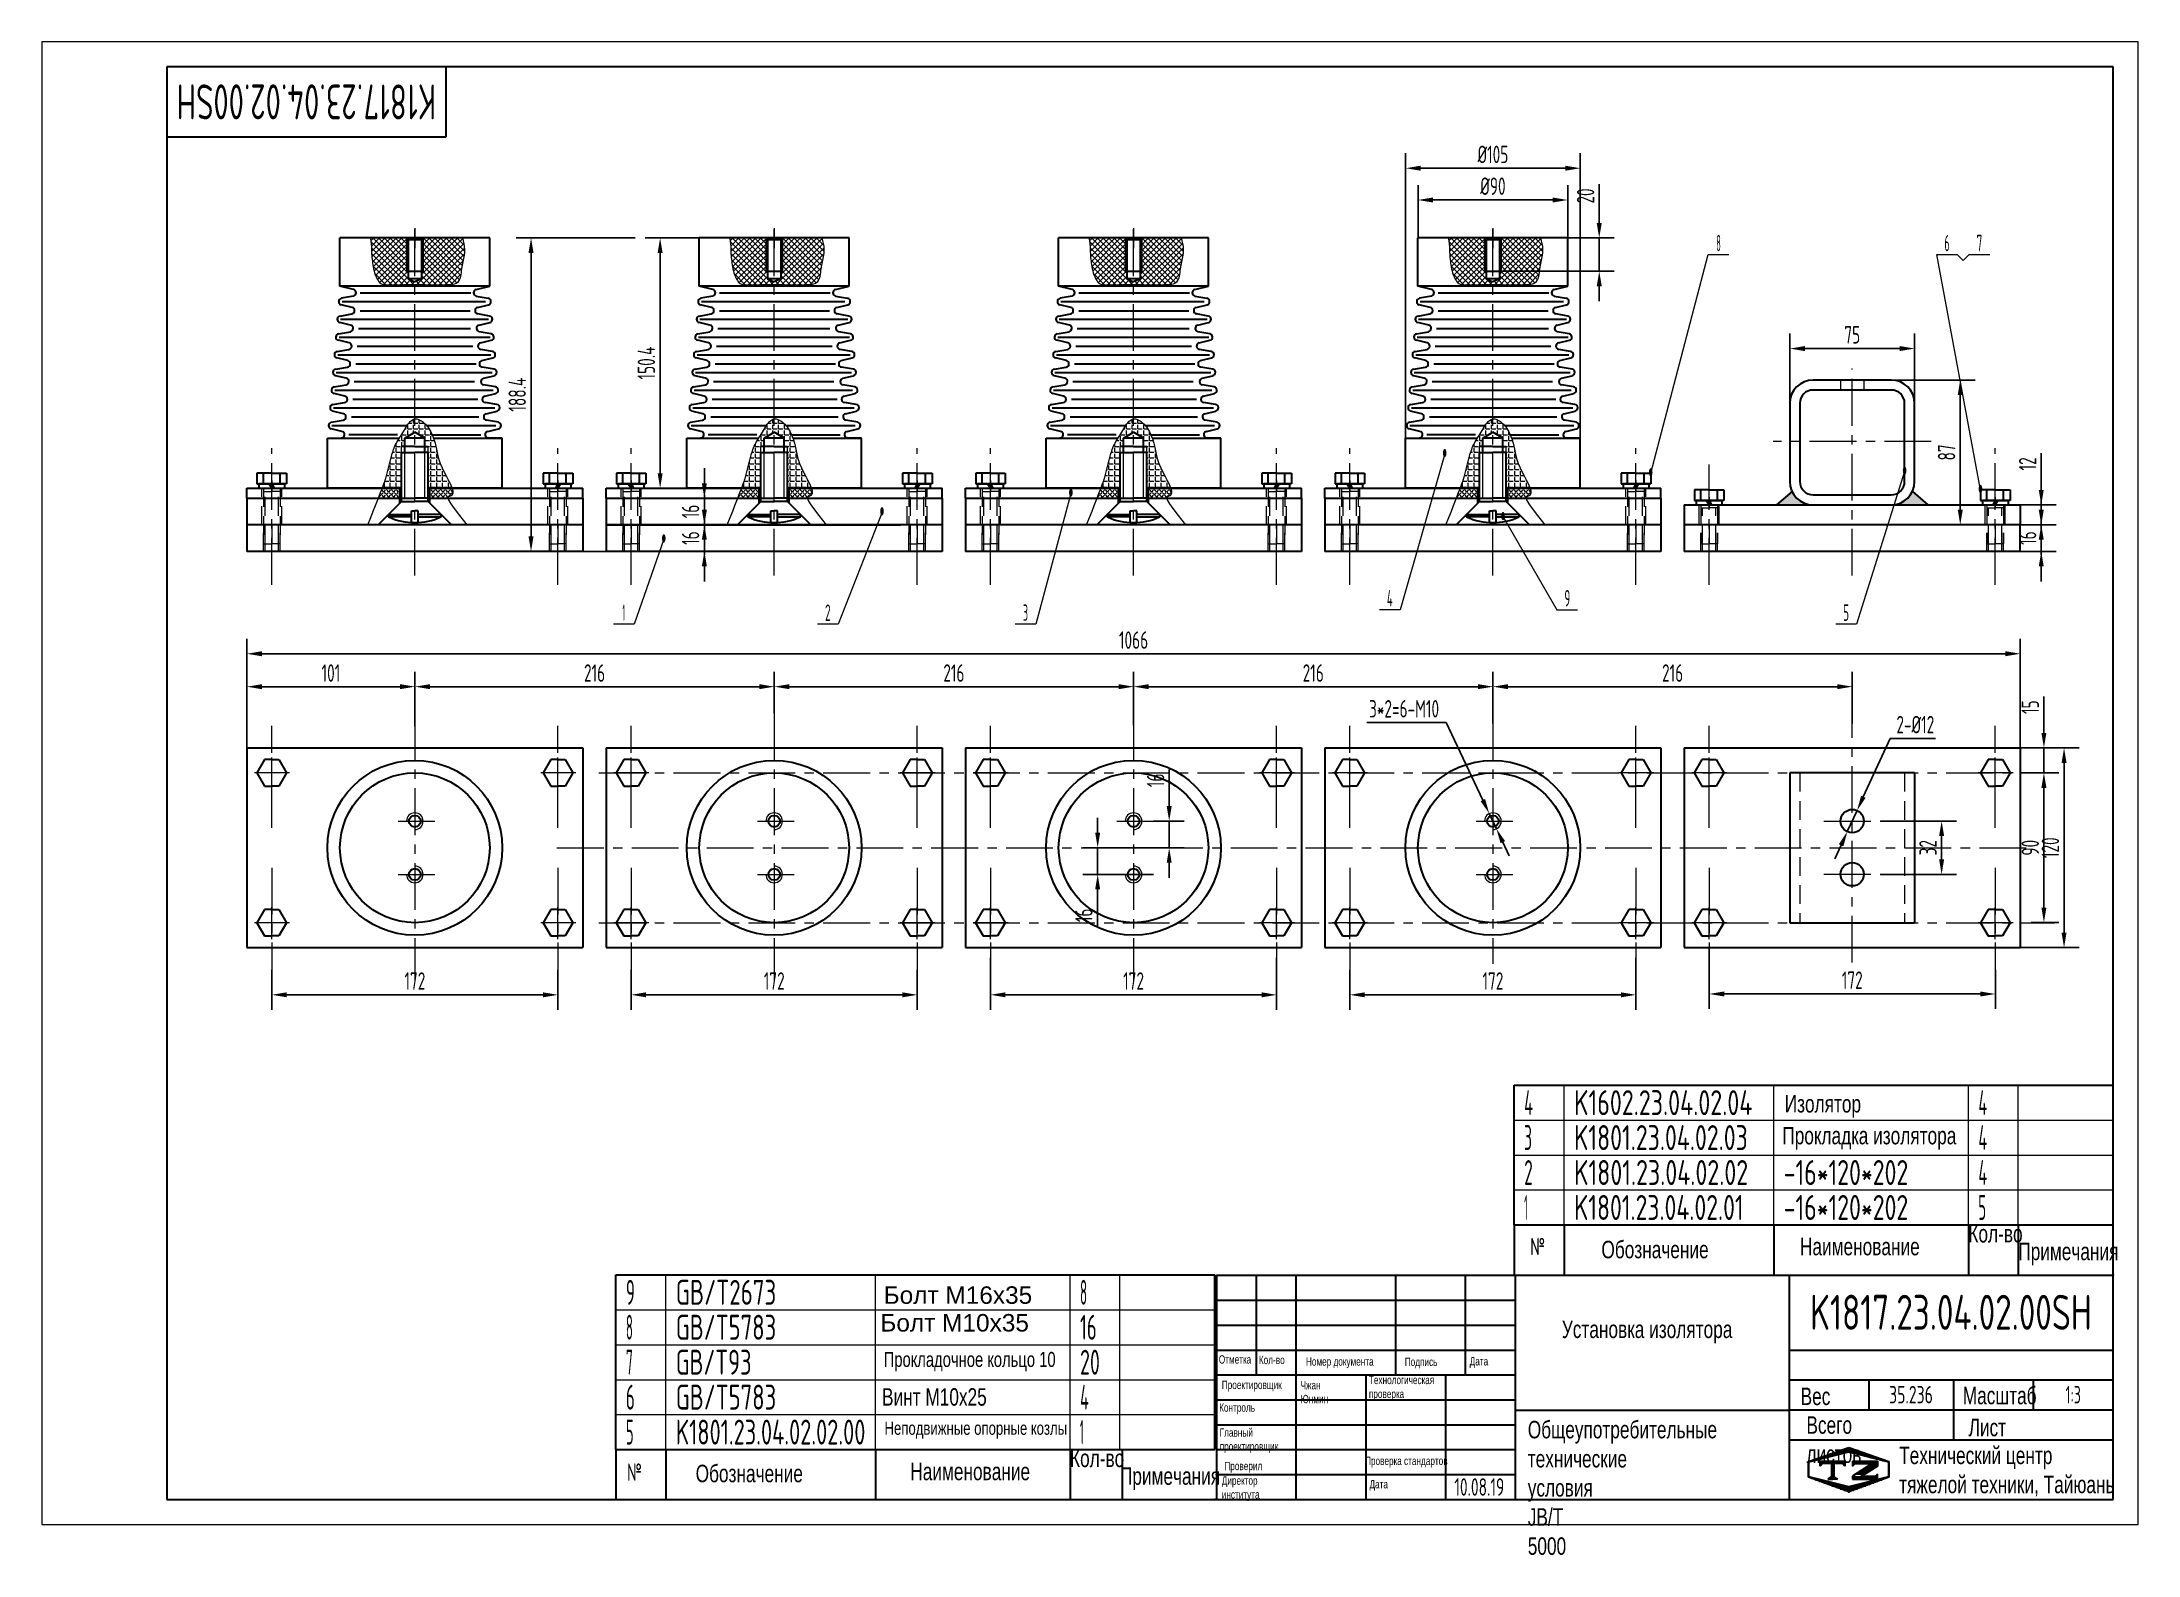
# Model space of a CAD drawing. Header units: millimetres. Extents: x 0 to 1260, y -18 to 891.
import ezdxf
from ezdxf.enums import TextEntityAlignment as Align

# ---------------------------------------------------------------- set-up
doc = ezdxf.new("R2010")
doc.units = ezdxf.units.MM
doc.header["$LTSCALE"] = 30
doc.linetypes.add('F', pattern=[0.75, 0.5, -0.25])
doc.linetypes.add('G', pattern=[2, 1.25, -0.25, 0.25, -0.25])
doc.layers.get('0').update_dxf_attribs({"lineweight": 30})
doc.layers.get('DEFPOINTS').update_dxf_attribs({"lineweight": 30})
for name, color, linetype, lineweight in [('01', 7, 'Continuous', 30), ('02', 1, 'Continuous', 13), ('02C', 3, 'Continuous', 13), ('04', 2, 'F', 13), ('05', 4, 'G', 13), ('08', 1, 'Continuous', 13), ('11', 3, 'Continuous', 13), ('THICK', 7, 'Continuous', 30)]:
    doc.layers.add(name, color=color, linetype=linetype, lineweight=lineweight)
doc.styles.get("Standard").update_dxf_attribs({"font": 'isocp', "width": 0.707, "bigfont": 'intecad.shx'})
doc.dimstyles.new('INTE', dxfattribs={"dimscale": 3, "dimtxt": 3.5, "dimasz": 3, "dimexe": 3, "dimexo": 0, "dimgap": 1, "dimtad": 1, "dimdec": 1, "dimdsep": 46, "dimtxsty": 'Standard', "dimcen": 0, "dimclrd": 1, "dimclre": 1, "dimclrt": 3, "dimaunit": 1, "dimadec": 0, "dimazin": 0, "dimtfac": 1, "dimtmove": 0, "dimatfit": 0, "dimfxl": 1, "dimarcsym": 0})
doc.dimstyles.new('inte_cir_cir7', dxfattribs={"dimscale": 3, "dimtxt": 3.5, "dimasz": 3, "dimexe": 3, "dimexo": 0, "dimgap": 1, "dimtad": 1, "dimtoh": 1, "dimdec": 1, "dimdsep": 46, "dimtxsty": 'Standard', "dimcen": 0, "dimclrd": 1, "dimclre": 1, "dimclrt": 3, "dimaunit": 1, "dimadec": 0, "dimazin": 0, "dimtfac": 1, "dimtmove": 0, "dimatfit": 2, "dimfxl": 1, "dimarcsym": 0})

msp = doc.modelspace()

# ---------------------------------------------------------------- texts
at = {"layer": '01', "attachment_point": 1}
for s, insert, char_height in [('{\\fArial|b0|i0|c204|p34;\\C3;Изолятор}', (1047.57, 258.08), 10.5), ('{\\fArial|b0|i0|c204|p34;\\C3;Прокладка изолятора}', (1046.16, 238.95), 10.5), ('{\\fArial|b0|i0|c204|p34;Кол-во}', (1158, 180), 10.5), ('{\\Fisocp,intecad|c204;№}', (894.62, 172.26), 10.5), ('{\\fArial|b0|i0|c204|p34;Обозначение}', (937.41, 170.46), 10.5), ('{\\fArial|b0|i0|c204|p34;Наименование}', (1056.77, 172.26), 10.5), ('{\\fArial|b0|i0|c204|p34;Примечания}', (1188, 169.32), 10.5), ('{\\fArial|b0|i0|c204|p34;\\W1;\\C3;Болт М16х35}', (505.95, 143.09), 10.5), ('{\\fArial|b0|i0|c204|p34;\\W1;\\C3;Болт М10х35}', (503.98, 126.45), 10.5), ('{\\fArial|b0|i0|c204|p34;\\C3;Установка изолятора}', (913.63, 122.52), 10.5), ('{\\fArial|b0|i0|c204|p34;\\C3;Прокладочное кольцо 10}', (505.98, 103.66), 9), ('{\\fArial|b0|i0|c204|p34;Кол-во}', (731.52, 101.36), 5), ('{\\fArial|b0|i0|c204|p34;Номер документа}', (759.8, 100.42), 5), ('{\\fArial|b0|i0|c204|p34;Технологическая\\Pпроверка}', (797.64, 89.32), 5), ('{\\fArial|b0|i0|c204|p34;Подпись}', (819.2, 100.24), 5), ('{\\fArial|b0|i0|c204|p34;Дата}', (858.25, 100.56), 5), ('{\\fArial|b0|i0|c204|p34;\\C3;Винт М10х25}', (504.98, 81.89), 10.5), ('{\\fArial|b0|i0|c204|p34;Вес}', (1057.16, 82.23), 10.5), ('{\\fArial|b0|i0|c204|p34;Масштаб}', (1154.63, 82.73), 10.5), ('{\\fArial|b0|i0|c204|p34;Контроль}', (707.64, 72.73), 5), ('{\\fArial|b0|i0|c204|p34;Лист}', (1158.13, 63.5), 10.5), ('{\\fArial|b0|i0|c204|p34;\\C3;Неподвижные опорные козлы}', (506.48, 61.86), 8), ('{\\fArial|b0|i0|c204|p34;Главный\\Pпроектировщик}', (707.96, 57.74), 5), ('{\\fArial|b0|i0|c204|p34;Кол-во}', (618, 45), 10.5), ('{\\fArial|b0|i0|c204|p34;Проверка стандартов}', (795.33, 40.71), 5), ('{\\fArial|b0|i0|c204|p34;Технический центр\\Pтяжелой техники, Тайюань}', (1116.39, 46.77), 10.5), ('{\\Fisocp,intecad|c204;№}', (351.69, 36.68), 10.5), ('{\\fArial|b0|i0|c204|p34;Обозначение}', (392.96, 35.88), 10.5), ('{\\fArial|b0|i0|c204|p34;Наименование}', (522, 37.08), 10.5), ('{\\fArial|b0|i0|c204|p34;Примечания}', (648, 34.32), 10.5), ('{\\fArial|b0|i0|c204|p34;Дата}', (797.99, 26.66), 5)]:
    msp.add_mtext(s, dxfattribs=dict(at, insert=insert, char_height=char_height))
for s, insert, char_height, width in [('{\\fArial|b0|i0|c204|p34;Отметка}', (707.46, 101.67), 5, 0.3124), ('{\\fArial|b0|i0|c204|p34;Проектировщик}', (709.22, 86.35), 5, 0.1562), ('{\\fArial|b0|i0|c204|p34;\\C3;Чжан Юнмин}', (756.55, 86.2), 5, 0.1562), ('{\\fArial|b0|i0|c204|p34;Всего листов}', (1060.66, 65), 10.5, 0.2499), ('{\\fArial|b0|i0|c204|p34;Общеупотребительные\\Pтехнические условия \\fArial|b0|i0|c0|p34;JB/T 5000}', (893.15, 62.25), 10.5, 0.4998), ('{\\fArial|b0|i0|c204|p34;Директор\\Pинститута}', (709.21, 28.85), 5, 0.3124), ('{\\fArial|b0|i0|c204|p34;Проверил}', (710.77, 37.61), 5, 0.1562)]:
    msp.add_mtext(s, dxfattribs=dict(at, insert=insert, char_height=char_height, width=width))
at = {"layer": '02', "ltscale": 0.75, "width": 0.605172}
for p, p2 in [((842.01, 641.45), (844.41, 641.45)), ((965.85, 629.79), (968.25, 629.79)), ((1118.46, 630.79), (1120.86, 630.79)), ((617.3, 617.66), (619.7, 617.66)), ((1164.08, 619.79), (1166.48, 619.79)), ((503.78, 606.43), (506.18, 606.43)), ((877.06, 603.51), (879.46, 603.51)), ((372.61, 590.11), (375.01, 590.11))]:
    msp.add_text('●', height=4, dxfattribs=at).set_placement(p, p2, align=Align.FIT)
at = {"layer": '11', "width": 0.642888}
msp.add_text('K1817.23.04.02.00SH', height=21, rotation=180, dxfattribs=at).set_placement((237, 865.5), (81, 865.5), align=Align.FIT)
at = {"layer": '11', "ltscale": 0.75}
for s, width, p, p2 in [('8', 0.514182, (1006.4, 765.17), (1009.2, 765.17)), ('6', 0.520483, (1143.61, 765.17), (1146.7, 765.17)), ('7', 0.654873, (1162.84, 765.17), (1166.41, 765.17)), ('4', 0.543846, (808.46, 551.72), (811.96, 551.72)), ('9', 0.579528, (915.13, 551.72), (918.69, 551.72)), ('1', 0.404, (349, 543.05), (350.4, 543.05)), ('2', 0.562593, (470.74, 543.05), (474.14, 543.05)), ('3', 0.527686, (589.67, 543.05), (592.76, 543.05)), ('5', 0.597713, (1082.76, 543.05), (1086.25, 543.05))]:
    msp.add_text(s, height=9.9, dxfattribs=dict(at, width=width)).set_placement(p, p2, align=Align.FIT)
at = {"layer": '11'}
for s, height, width, p, p2 in [('4', 15, 0.543846, (891, 246), (896.3, 246)), ('K1602.23.04.02.04', 15, 0.696659, (921, 246), (1028.16, 246)), ('4', 15, 0.543846, (1164, 246), (1169.3, 246)), ('3', 15, 0.527686, (891, 225), (895.68, 225)), ('K1801.23.04.02.03', 15, 0.696391, (921, 225), (1025.42, 225)), ('4', 15, 0.543846, (1164, 225), (1169.3, 225)), ('2', 15, 0.562593, (891, 204), (896.15, 204)), ('K1801.23.04.02.02', 15, 0.696411, (921, 204), (1025.62, 204)), ('-16*120*202', 15, 0.692291, (1047, 204), (1121.87, 204)), ('4', 15, 0.543846, (1164, 204), (1169.3, 204)), ('1', 15, 0.404, (891, 183), (893.12, 183)), ('K1801.23.04.02.01', 15, 0.696129, (921, 183), (1022.86, 183)), ('-16*120*202', 15, 0.692291, (1047, 183), (1121.87, 183)), ('5', 15, 0.527686, (1164, 183), (1168.68, 183)), ('9', 15, 0.579528, (351, 132), (356.4, 132)), ('GB/T2673', 15, 0.695009, (381, 132), (441.38, 132)), ('8', 15, 0.514182, (624, 132), (628.24, 132)), ('8', 15, 0.514182, (351, 111), (355.24, 111)), ('GB/T5783', 15, 0.695009, (381, 111), (441.38, 111)), ('16', 15, 0.610556, (624, 111), (634.07, 111)), ('K1817.23.04.02.00SH', 21, 0.697822, (1062.83, 117), (1232.17, 117)), ('7', 15, 0.514182, (351, 90), (355.24, 90)), ('GB/T93', 15, 0.691199, (381, 90), (426.57, 90)), ('20', 15, 0.636567, (624, 90), (635.94, 90)), ('6', 15, 0.600695, (351, 69), (356.4, 69)), ('GB/T5783', 15, 0.695009, (381, 69), (441.38, 69)), ('4', 15, 0.543846, (624, 69), (629.3, 69)), ('35.236', 10.5, 0.678335, (1110.32, 72.75), (1136.68, 72.75)), ('1:3', 10.5, 0.630783, (1216.39, 72.75), (1225.61, 72.75)), ('5', 15, 0.527686, (351, 48), (355.68, 48)), ('K1801.23.04.02.02.00', 15, 0.652037, (381, 48), (495, 48)), ('1', 15, 0.404, (624, 48), (626.12, 48)), ('10.08.19', 10.5, 0.661132, (849, 17.25), (879, 17.25))]:
    msp.add_text(s, height=height, dxfattribs=dict(at, width=width)).set_placement(p, p2, align=Align.FIT)

# ---------------------------------------------------------------- blocks, each defined once
blk = doc.blocks.new('*U6')
at = {"layer": '01'}
for p, q in [((0, 8.9), (-8, 4.3)), ((-8, 4.3), (-8, 0)), ((-8, -4.3), (-8, 0)), ((8, 4.3), (0, 8.9)), ((8, 0), (8, 4.3)), ((8, 0), (8, -4.3)), ((0, -8.9), (-8, -4.3)), ((8, -4.3), (0, -8.9))]:
    blk.add_line(p, q, dxfattribs=at)
at = {"layer": '05'}
for p, q in [((-9.9, 0), (9.3, 0)), ((0, -10.7), (0, 10.3))]:
    blk.add_line(p, q, dxfattribs=at)
blk = doc.blocks.new('*D7')
at = {"layer": '08', "color": 1, "lineweight": -2, "ltscale": 0.75}
for p, q in [((224.2, 479.7), (224.2, 512.5)), ((440.2, 487.5), (440.2, 512.5)), ((431.2, 503.5), (233.2, 503.5))]:
    blk.add_line(p, q, dxfattribs=at)
at = {"layer": '08', "color": 1, "ltscale": 0.75}
for points in [[(233.2, 505), (233.2, 502), (224.2, 503.5)], [(431.2, 505), (431.2, 502), (440.2, 503.5)]]:
    blk.add_solid(points, dxfattribs=at)
at = {"layer": 'DEFPOINTS', "color": 0, "ltscale": 0.75}
for p in [(224.2, 503.5), (224.2, 479.7), (440.2, 487.5)]:
    blk.add_point(p, dxfattribs=at)
at = {"layer": '08', "color": 3, "ltscale": 0.75, "insert": (332.2, 511.7), "char_height": 10.5, "attachment_point": 5}
blk.add_mtext('216', dxfattribs=at)
blk = doc.blocks.new('*D8')
at = {"layer": '08', "color": 1, "lineweight": -2, "ltscale": 0.75}
for p, q in [((440.2, 487.5), (440.2, 512.5)), ((656.2, 480.2), (656.2, 512.5)), ((449.2, 503.5), (647.2, 503.5))]:
    blk.add_line(p, q, dxfattribs=at)
at = {"layer": '08', "color": 1, "ltscale": 0.75}
for points in [[(449.2, 505), (449.2, 502), (440.2, 503.5)], [(647.2, 505), (647.2, 502), (656.2, 503.5)]]:
    blk.add_solid(points, dxfattribs=at)
at = {"layer": 'DEFPOINTS', "color": 0, "ltscale": 0.75}
for p in [(656.2, 503.5), (440.2, 487.5), (656.2, 480.2)]:
    blk.add_point(p, dxfattribs=at)
at = {"layer": '08', "color": 3, "ltscale": 0.75, "insert": (548.2, 511.7), "char_height": 10.5, "attachment_point": 5}
blk.add_mtext('216', dxfattribs=at)
blk = doc.blocks.new('*D9')
at = {"layer": '08', "color": 1, "lineweight": -2, "ltscale": 0.75}
for p, q in [((656.2, 480.2), (656.2, 512.5)), ((872.2, 487.5), (872.2, 512.5)), ((665.2, 503.5), (863.2, 503.5))]:
    blk.add_line(p, q, dxfattribs=at)
at = {"layer": '08', "color": 1, "ltscale": 0.75}
for points in [[(665.2, 505), (665.2, 502), (656.2, 503.5)], [(863.2, 505), (863.2, 502), (872.2, 503.5)]]:
    blk.add_solid(points, dxfattribs=at)
at = {"layer": 'DEFPOINTS', "color": 0, "ltscale": 0.75}
for p in [(872.2, 503.5), (656.2, 480.2), (872.2, 487.5)]:
    blk.add_point(p, dxfattribs=at)
at = {"layer": '08', "color": 3, "ltscale": 0.75, "insert": (764.2, 511.7), "char_height": 10.5, "attachment_point": 5}
blk.add_mtext('216', dxfattribs=at)
blk = doc.blocks.new('*D10')
at = {"layer": '08', "color": 1, "lineweight": -2, "ltscale": 0.75}
for p, q in [((872.2, 481.3), (872.2, 512.5)), ((1088.2, 481.3), (1088.2, 512.5)), ((881.2, 503.5), (1079.2, 503.5))]:
    blk.add_line(p, q, dxfattribs=at)
at = {"layer": '08', "color": 1, "ltscale": 0.75}
for points in [[(881.2, 505), (881.2, 502), (872.2, 503.5)], [(1079.2, 505), (1079.2, 502), (1088.2, 503.5)]]:
    blk.add_solid(points, dxfattribs=at)
at = {"layer": 'DEFPOINTS', "color": 0, "ltscale": 0.75}
for p in [(1088.2, 503.5), (872.2, 481.3), (1088.2, 481.3)]:
    blk.add_point(p, dxfattribs=at)
at = {"layer": '08', "color": 3, "ltscale": 0.75, "insert": (980.2, 511.7), "char_height": 10.5, "attachment_point": 5}
blk.add_mtext('216', dxfattribs=at)
blk = doc.blocks.new('*D11')
at = {"layer": '08', "color": 1, "lineweight": -2, "ltscale": 0.75}
for p, q in [((123.2, 470.5), (123.2, 532.3)), ((1189.2, 466.7), (1189.2, 532.3)), ((1180.2, 523.3), (132.2, 523.3))]:
    blk.add_line(p, q, dxfattribs=at)
at = {"layer": '08', "color": 1, "ltscale": 0.75}
for points in [[(132.2, 524.8), (132.2, 521.8), (123.2, 523.3)], [(1180.2, 524.8), (1180.2, 521.8), (1189.2, 523.3)]]:
    blk.add_solid(points, dxfattribs=at)
at = {"layer": 'DEFPOINTS', "color": 0, "ltscale": 0.75}
for p in [(123.2, 523.3), (123.2, 470.5), (1189.2, 466.7)]:
    blk.add_point(p, dxfattribs=at)
at = {"layer": '08', "color": 3, "ltscale": 0.75, "insert": (656.2, 531.5), "char_height": 10.5, "attachment_point": 5}
blk.add_mtext('1066', dxfattribs=at)
blk = doc.blocks.new('*D12')
at = {"layer": '08', "color": 1, "lineweight": -2, "ltscale": 0.75}
for p, q in [((1189.2, 466.7), (1224.5, 466.7)), ((1215.5, 355.7), (1215.5, 457.7)), ((1189.2, 346.7), (1224.5, 346.7))]:
    blk.add_line(p, q, dxfattribs=at)
at = {"layer": '08', "color": 1, "ltscale": 0.75}
for points in [[(1214, 457.7), (1217, 457.7), (1215.5, 466.7)], [(1214, 355.7), (1217, 355.7), (1215.5, 346.7)]]:
    blk.add_solid(points, dxfattribs=at)
at = {"layer": 'DEFPOINTS', "color": 0, "ltscale": 0.75}
for p in [(1189.2, 466.7), (1215.5, 466.7), (1189.2, 346.7)]:
    blk.add_point(p, dxfattribs=at)
at = {"layer": '08', "color": 3, "ltscale": 0.75, "insert": (1207.3, 406.7), "char_height": 10.5, "attachment_point": 5, "rotation": 90}
blk.add_mtext('120', dxfattribs=at)
blk = doc.blocks.new('*D13')
at = {"layer": '08', "color": 1, "lineweight": -2, "ltscale": 0.75}
for p, q in [((1203.4, 475.7), (1203.4, 497.6)), ((1189.9, 466.7), (1212.4, 466.7)), ((1203.4, 451.7), (1203.4, 466.7)), ((1189.9, 451.7), (1212.4, 451.7)), ((1203.4, 442.7), (1203.4, 433.7))]:
    blk.add_line(p, q, dxfattribs=at)
at = {"layer": '08', "color": 1, "ltscale": 0.75}
for points in [[(1201.9, 475.7), (1204.9, 475.7), (1203.4, 466.7)], [(1201.9, 442.7), (1204.9, 442.7), (1203.4, 451.7)]]:
    blk.add_solid(points, dxfattribs=at)
at = {"layer": 'DEFPOINTS', "color": 0, "ltscale": 0.75}
for p in [(1189.9, 466.7), (1203.4, 466.7), (1189.9, 451.7)]:
    blk.add_point(p, dxfattribs=at)
at = {"layer": '08', "color": 3, "ltscale": 0.75, "insert": (1195.2, 491.2), "char_height": 10.5, "attachment_point": 5, "rotation": 90}
blk.add_mtext('15', dxfattribs=at)
blk = doc.blocks.new('*D14')
at = {"layer": '08', "color": 1, "lineweight": -2, "ltscale": 0.75}
for p, q in [((1189.9, 451.7), (1212.4, 451.7)), ((1203.4, 442.7), (1203.4, 370.7)), ((1195.7, 361.7), (1212.4, 361.7))]:
    blk.add_line(p, q, dxfattribs=at)
at = {"layer": '08', "color": 1, "ltscale": 0.75}
for points in [[(1201.9, 442.7), (1204.9, 442.7), (1203.4, 451.7)], [(1201.9, 370.7), (1204.9, 370.7), (1203.4, 361.7)]]:
    blk.add_solid(points, dxfattribs=at)
at = {"layer": 'DEFPOINTS', "color": 0, "ltscale": 0.75}
for p in [(1189.9, 451.7), (1195.7, 361.7), (1203.4, 361.7)]:
    blk.add_point(p, dxfattribs=at)
at = {"layer": '08', "color": 3, "ltscale": 0.75, "insert": (1195.2, 406.7), "char_height": 10.5, "attachment_point": 5, "rotation": 90}
blk.add_mtext('90', dxfattribs=at)
blk = doc.blocks.new('*D15')
at = {"layer": '08', "color": 1, "lineweight": -2, "ltscale": 0.75}
for p, q in [((1002.2, 346.7), (1002.2, 309.8)), ((1174.2, 333.3), (1174.2, 309.8)), ((1165.2, 318.8), (1011.2, 318.8))]:
    blk.add_line(p, q, dxfattribs=at)
at = {"layer": '08', "color": 1, "ltscale": 0.75}
for points in [[(1011.2, 320.3), (1011.2, 317.3), (1002.2, 318.8)], [(1165.2, 320.3), (1165.2, 317.3), (1174.2, 318.8)]]:
    blk.add_solid(points, dxfattribs=at)
at = {"layer": 'DEFPOINTS', "color": 0, "ltscale": 0.75}
for p in [(1002.2, 346.7), (1174.2, 333.3), (1002.2, 318.8)]:
    blk.add_point(p, dxfattribs=at)
at = {"layer": '08', "color": 3, "ltscale": 0.75, "insert": (1088.2, 327.1), "char_height": 10.5, "attachment_point": 5}
blk.add_mtext('172', dxfattribs=at)
blk = doc.blocks.new('*D16')
at = {"layer": '08', "color": 1, "lineweight": -2, "ltscale": 0.75}
for p, q in [((958.2, 340.5), (958.2, 309.3)), ((786.2, 333.3), (786.2, 309.3)), ((949.2, 318.3), (795.2, 318.3))]:
    blk.add_line(p, q, dxfattribs=at)
at = {"layer": '08', "color": 1, "ltscale": 0.75}
for points in [[(795.2, 319.8), (795.2, 316.8), (786.2, 318.3)], [(949.2, 319.8), (949.2, 316.8), (958.2, 318.3)]]:
    blk.add_solid(points, dxfattribs=at)
at = {"layer": 'DEFPOINTS', "color": 0, "ltscale": 0.75}
for p in [(958.2, 340.5), (786.2, 333.3), (786.2, 318.3)]:
    blk.add_point(p, dxfattribs=at)
at = {"layer": '08', "color": 3, "ltscale": 0.75, "insert": (872.2, 326.6), "char_height": 10.5, "attachment_point": 5}
blk.add_mtext('172', dxfattribs=at)
blk = doc.blocks.new('*D17')
at = {"layer": '08', "color": 1, "lineweight": -2, "ltscale": 0.75}
for p, q in [((570.2, 340.5), (570.2, 309.3)), ((742.2, 340.5), (742.2, 309.3)), ((733.2, 318.3), (579.2, 318.3))]:
    blk.add_line(p, q, dxfattribs=at)
at = {"layer": '08', "color": 1, "ltscale": 0.75}
for points in [[(579.2, 319.8), (579.2, 316.8), (570.2, 318.3)], [(733.2, 319.8), (733.2, 316.8), (742.2, 318.3)]]:
    blk.add_solid(points, dxfattribs=at)
at = {"layer": 'DEFPOINTS', "color": 0, "ltscale": 0.75}
for p in [(570.2, 340.5), (742.2, 340.5), (570.2, 318.3)]:
    blk.add_point(p, dxfattribs=at)
at = {"layer": '08', "color": 3, "ltscale": 0.75, "insert": (656.2, 326.6), "char_height": 10.5, "attachment_point": 5}
blk.add_mtext('172', dxfattribs=at)
blk = doc.blocks.new('*D18')
at = {"layer": '08', "color": 1, "lineweight": -2, "ltscale": 0.75}
for p, q in [((354.2, 333.3), (354.2, 309.3)), ((526.2, 333.3), (526.2, 309.3)), ((517.2, 318.3), (363.2, 318.3))]:
    blk.add_line(p, q, dxfattribs=at)
at = {"layer": '08', "color": 1, "ltscale": 0.75}
for points in [[(363.2, 319.8), (363.2, 316.8), (354.2, 318.3)], [(517.2, 319.8), (517.2, 316.8), (526.2, 318.3)]]:
    blk.add_solid(points, dxfattribs=at)
at = {"layer": 'DEFPOINTS', "color": 0, "ltscale": 0.75}
for p in [(354.2, 333.3), (526.2, 333.3), (354.2, 318.3)]:
    blk.add_point(p, dxfattribs=at)
at = {"layer": '08', "color": 3, "ltscale": 0.75, "insert": (440.2, 326.6), "char_height": 10.5, "attachment_point": 5}
blk.add_mtext('172', dxfattribs=at)
blk = doc.blocks.new('*D19')
at = {"layer": '08', "color": 1, "lineweight": -2, "ltscale": 0.75}
for p, q in [((677.6, 431.7), (677.6, 453.7)), ((668.1, 422.7), (686.6, 422.7)), ((677.6, 406.7), (677.6, 422.7)), ((668.1, 406.7), (686.6, 406.7)), ((677.6, 397.7), (677.6, 388.7))]:
    blk.add_line(p, q, dxfattribs=at)
at = {"layer": '08', "color": 1, "ltscale": 0.75}
for points in [[(676.1, 431.7), (679.1, 431.7), (677.6, 422.7)], [(676.1, 397.7), (679.1, 397.7), (677.6, 406.7)]]:
    blk.add_solid(points, dxfattribs=at)
at = {"layer": 'DEFPOINTS', "color": 0, "ltscale": 0.75}
for p in [(668.1, 422.7), (677.6, 422.7), (668.1, 406.7)]:
    blk.add_point(p, dxfattribs=at)
at = {"layer": '08', "color": 3, "ltscale": 0.75, "insert": (669.4, 447.2), "char_height": 10.5, "attachment_point": 5, "rotation": 90}
blk.add_mtext('16', dxfattribs=at)
blk = doc.blocks.new('*D20')
at = {"layer": '08', "color": 1, "lineweight": -2, "ltscale": 0.75}
for p, q in [((634.6, 415.7), (634.6, 424.7)), ((668.1, 406.7), (625.6, 406.7)), ((634.6, 406.7), (634.6, 390.7)), ((668.1, 390.7), (625.6, 390.7)), ((634.6, 381.7), (634.6, 359.6))]:
    blk.add_line(p, q, dxfattribs=at)
at = {"layer": '08', "color": 1, "ltscale": 0.75}
for points in [[(633.1, 415.7), (636.1, 415.7), (634.6, 406.7)], [(633.1, 381.7), (636.1, 381.7), (634.6, 390.7)]]:
    blk.add_solid(points, dxfattribs=at)
at = {"layer": 'DEFPOINTS', "color": 0, "ltscale": 0.75}
for p in [(668.1, 406.7), (634.6, 390.7), (668.1, 390.7)]:
    blk.add_point(p, dxfattribs=at)
at = {"layer": '08', "color": 3, "ltscale": 0.75, "insert": (626.3, 366.1), "char_height": 10.5, "attachment_point": 5, "rotation": 90}
blk.add_mtext('16', dxfattribs=at)
blk = doc.blocks.new('*D21')
at = {"layer": '08', "color": 1, "lineweight": -2, "ltscale": 0.75}
for p, q in [((1201.8, 609.8), (1201.8, 618.8)), ((1189.2, 600.8), (1210.8, 600.8)), ((1201.8, 584.8), (1201.8, 600.8)), ((1189.2, 584.8), (1210.8, 584.8)), ((1201.8, 575.8), (1201.8, 566.8))]:
    blk.add_line(p, q, dxfattribs=at)
at = {"layer": '08', "color": 1, "ltscale": 0.75}
for points in [[(1200.3, 609.8), (1203.3, 609.8), (1201.8, 600.8)], [(1200.3, 575.8), (1203.3, 575.8), (1201.8, 584.8)]]:
    blk.add_solid(points, dxfattribs=at)
at = {"layer": 'DEFPOINTS', "color": 0, "ltscale": 0.75}
for p in [(1189.2, 600.8), (1201.8, 600.8), (1189.2, 584.8)]:
    blk.add_point(p, dxfattribs=at)
at = {"layer": '08', "color": 3, "ltscale": 0.75, "insert": (1193.6, 592.8), "char_height": 10.5, "attachment_point": 5, "rotation": 90}
blk.add_mtext('16', dxfattribs=at)
blk = doc.blocks.new('*D22')
at = {"layer": '08', "color": 1, "lineweight": -2, "ltscale": 0.75}
for p, q in [((1201.8, 621.8), (1201.8, 643.9)), ((1189.2, 612.8), (1210.8, 612.8)), ((1201.8, 600.8), (1201.8, 612.8)), ((1189.2, 600.8), (1210.8, 600.8)), ((1201.8, 591.8), (1201.8, 582.8))]:
    blk.add_line(p, q, dxfattribs=at)
at = {"layer": '08', "color": 1, "ltscale": 0.75}
for points in [[(1200.3, 621.8), (1203.3, 621.8), (1201.8, 612.8)], [(1200.3, 591.8), (1203.3, 591.8), (1201.8, 600.8)]]:
    blk.add_solid(points, dxfattribs=at)
at = {"layer": 'DEFPOINTS', "color": 0, "ltscale": 0.75}
for p in [(1189.2, 612.8), (1201.8, 612.8), (1189.2, 600.8)]:
    blk.add_point(p, dxfattribs=at)
at = {"layer": '08', "color": 3, "ltscale": 0.75, "insert": (1193.6, 637.4), "char_height": 10.5, "attachment_point": 5, "rotation": 90}
blk.add_mtext('12', dxfattribs=at)
blk = doc.blocks.new('*D23')
at = {"layer": '08', "color": 1, "lineweight": -2, "ltscale": 0.75}
for p, q in [((1106.4, 687.8), (1162.1, 687.8)), ((1153.1, 609.8), (1153.1, 678.8)), ((1189.2, 600.8), (1144.1, 600.8))]:
    blk.add_line(p, q, dxfattribs=at)
at = {"layer": '08', "color": 1, "ltscale": 0.75}
for points in [[(1151.6, 678.8), (1154.6, 678.8), (1153.1, 687.8)], [(1151.6, 609.8), (1154.6, 609.8), (1153.1, 600.8)]]:
    blk.add_solid(points, dxfattribs=at)
at = {"layer": 'DEFPOINTS', "color": 0, "ltscale": 0.75}
for p in [(1106.4, 687.8), (1153.1, 687.8), (1189.2, 600.8)]:
    blk.add_point(p, dxfattribs=at)
at = {"layer": '08', "color": 3, "ltscale": 0.75, "insert": (1144.9, 644.3), "char_height": 10.5, "attachment_point": 5, "rotation": 90}
blk.add_mtext('87', dxfattribs=at)
blk = doc.blocks.new('*D24')
at = {"layer": '08', "color": 1, "lineweight": -2, "ltscale": 0.75}
for p, q in [((827.2, 773.2), (827.2, 805)), ((836.2, 796), (908.2, 796)), ((917.2, 773.2), (917.2, 805))]:
    blk.add_line(p, q, dxfattribs=at)
at = {"layer": '08', "color": 1, "ltscale": 0.75}
for points in [[(836.2, 797.5), (836.2, 794.5), (827.2, 796)], [(908.2, 797.5), (908.2, 794.5), (917.2, 796)]]:
    blk.add_solid(points, dxfattribs=at)
at = {"layer": 'DEFPOINTS', "color": 0, "ltscale": 0.75}
for p in [(917.2, 796), (827.2, 773.2), (917.2, 773.2)]:
    blk.add_point(p, dxfattribs=at)
at = {"layer": '08', "color": 3, "ltscale": 0.75, "insert": (872.2, 804.3), "char_height": 10.5, "attachment_point": 5}
blk.add_mtext('%%c90', dxfattribs=at)
blk = doc.blocks.new('*D25')
at = {"layer": '08', "color": 1, "lineweight": -2, "ltscale": 0.75}
for p, q in [((819.7, 647.7), (819.7, 824.1)), ((924.7, 643.3), (924.7, 824.1)), ((828.7, 815.1), (915.7, 815.1))]:
    blk.add_line(p, q, dxfattribs=at)
at = {"layer": '08', "color": 1, "ltscale": 0.75}
for points in [[(828.7, 816.6), (828.7, 813.6), (819.7, 815.1)], [(915.7, 816.6), (915.7, 813.6), (924.7, 815.1)]]:
    blk.add_solid(points, dxfattribs=at)
at = {"layer": 'DEFPOINTS', "color": 0, "ltscale": 0.75}
for p in [(924.7, 815.1), (819.7, 647.7), (924.7, 643.3)]:
    blk.add_point(p, dxfattribs=at)
at = {"layer": '08', "color": 3, "ltscale": 0.75, "insert": (872.2, 823.4), "char_height": 10.5, "attachment_point": 5}
blk.add_mtext('%%c105', dxfattribs=at)
blk = doc.blocks.new('*D26')
at = {"layer": '08', "color": 1, "lineweight": -2, "ltscale": 0.75}
for p, q in [((395.2, 773.2), (362.6, 773.2)), ((371.6, 631.8), (371.6, 764.2)), ((339.2, 622.8), (380.6, 622.8))]:
    blk.add_line(p, q, dxfattribs=at)
at = {"layer": '08', "color": 1, "ltscale": 0.75}
for points in [[(370.1, 764.2), (373.1, 764.2), (371.6, 773.2)], [(370.1, 631.8), (373.1, 631.8), (371.6, 622.8)]]:
    blk.add_solid(points, dxfattribs=at)
at = {"layer": 'DEFPOINTS', "color": 0, "ltscale": 0.75}
for p in [(371.6, 773.2), (395.2, 773.2), (339.2, 622.8)]:
    blk.add_point(p, dxfattribs=at)
at = {"layer": '08', "color": 3, "ltscale": 0.75, "insert": (363.3, 698), "char_height": 10.5, "attachment_point": 5, "rotation": 90}
blk.add_mtext('150.4', dxfattribs=at)
blk = doc.blocks.new('*D27')
at = {"layer": '08', "color": 1, "lineweight": -2, "ltscale": 0.75}
for p, q in [((398.2, 625.8), (398.2, 634.8)), ((339.2, 616.8), (407.2, 616.8)), ((398.2, 616.8), (398.2, 600.8)), ((339.2, 600.8), (407.2, 600.8)), ((398.2, 591.8), (398.2, 582.8))]:
    blk.add_line(p, q, dxfattribs=at)
at = {"layer": '08', "color": 1, "ltscale": 0.75}
for points in [[(396.7, 625.8), (399.7, 625.8), (398.2, 616.8)], [(396.7, 591.8), (399.7, 591.8), (398.2, 600.8)]]:
    blk.add_solid(points, dxfattribs=at)
at = {"layer": 'DEFPOINTS', "color": 0, "ltscale": 0.75}
for p in [(339.2, 616.8), (339.2, 600.8), (398.2, 600.8)]:
    blk.add_point(p, dxfattribs=at)
at = {"layer": '08', "color": 3, "ltscale": 0.75, "insert": (389.9, 608.8), "char_height": 10.5, "attachment_point": 5, "rotation": 90}
blk.add_mtext('16', dxfattribs=at)
blk = doc.blocks.new('*D28')
at = {"layer": '08', "color": 1, "lineweight": -2, "ltscale": 0.75}
for p, q in [((398.2, 609.8), (398.2, 618.8)), ((339.2, 600.8), (407.2, 600.8)), ((398.2, 600.8), (398.2, 584.8)), ((339.2, 584.8), (407.2, 584.8)), ((398.2, 575.8), (398.2, 566.8))]:
    blk.add_line(p, q, dxfattribs=at)
at = {"layer": '08', "color": 1, "ltscale": 0.75}
for points in [[(396.7, 609.8), (399.7, 609.8), (398.2, 600.8)], [(396.7, 575.8), (399.7, 575.8), (398.2, 584.8)]]:
    blk.add_solid(points, dxfattribs=at)
at = {"layer": 'DEFPOINTS', "color": 0, "ltscale": 0.75}
for p in [(339.2, 600.8), (339.2, 584.8), (398.2, 584.8)]:
    blk.add_point(p, dxfattribs=at)
at = {"layer": '08', "color": 3, "ltscale": 0.75, "insert": (389.9, 592.8), "char_height": 10.5, "attachment_point": 5, "rotation": 90}
blk.add_mtext('16', dxfattribs=at)
blk = doc.blocks.new('*D29')
at = {"layer": '08', "color": 1, "lineweight": -2, "ltscale": 0.75}
for p, q in [((356.5, 773.2), (285, 773.2)), ((294, 593.8), (294, 764.2)), ((339.2, 584.8), (285, 584.8))]:
    blk.add_line(p, q, dxfattribs=at)
at = {"layer": '08', "color": 1, "ltscale": 0.75}
for points in [[(292.5, 764.2), (295.5, 764.2), (294, 773.2)], [(292.5, 593.8), (295.5, 593.8), (294, 584.8)]]:
    blk.add_solid(points, dxfattribs=at)
at = {"layer": 'DEFPOINTS', "color": 0, "ltscale": 0.75}
for p in [(294, 773.2), (356.5, 773.2), (339.2, 584.8)]:
    blk.add_point(p, dxfattribs=at)
at = {"layer": '08', "color": 3, "ltscale": 0.75, "insert": (285.7, 679), "char_height": 10.5, "attachment_point": 5, "rotation": 90}
blk.add_mtext('188.4', dxfattribs=at)
blk = doc.blocks.new('*D30')
at = {"layer": '08', "color": 1, "lineweight": -2, "ltscale": 0.75}
for p, q in [((1050.7, 674.4), (1050.7, 715.7)), ((1116.7, 706.7), (1059.7, 706.7)), ((1125.7, 671.1), (1125.7, 715.7))]:
    blk.add_line(p, q, dxfattribs=at)
at = {"layer": '08', "color": 1, "ltscale": 0.75}
for points in [[(1059.7, 708.2), (1059.7, 705.2), (1050.7, 706.7)], [(1116.7, 708.2), (1116.7, 705.2), (1125.7, 706.7)]]:
    blk.add_solid(points, dxfattribs=at)
at = {"layer": 'DEFPOINTS', "color": 0, "ltscale": 0.75}
for p in [(1050.7, 706.7), (1050.7, 674.4), (1125.7, 671.1)]:
    blk.add_point(p, dxfattribs=at)
at = {"layer": '08', "color": 3, "ltscale": 0.75, "insert": (1088.2, 715), "char_height": 10.5, "attachment_point": 5}
blk.add_mtext('75', dxfattribs=at)
blk = doc.blocks.new('*D31')
at = {"layer": '08', "color": 1, "lineweight": -2, "ltscale": 0.75}
for p, q in [((844.1, 481.9), (796.5, 481.9)), ((866.2, 435.3), (844.1, 481.9)), ((874.3, 418.1), (870, 427.2)), ((878.2, 410), (882, 401.9))]:
    blk.add_line(p, q, dxfattribs=at)
at = {"layer": '08', "color": 1, "ltscale": 0.75}
for points in [[(867.5, 436), (864.8, 434.7), (870, 427.2)], [(879.5, 410.7), (876.8, 409.4), (874.3, 418.1)]]:
    blk.add_solid(points, dxfattribs=at)
at = {"layer": 'DEFPOINTS', "color": 0, "ltscale": 0.75}
for p in [(870, 427.2), (874.3, 418.1)]:
    blk.add_point(p, dxfattribs=at)
at = {"layer": '08', "color": 3, "ltscale": 0.75, "insert": (818.8, 490.2), "char_height": 10.5, "attachment_point": 5}
blk.add_mtext('3*2=6-M10', dxfattribs=at)
blk = doc.blocks.new('*D32')
at = {"layer": '08', "color": 1, "lineweight": -2, "ltscale": 0.75}
for p, q in [((936.1, 782.2), (936.1, 805.6)), ((915.9, 773.2), (945.1, 773.2)), ((936.1, 753.2), (936.1, 773.2)), ((874, 753.2), (945.1, 753.2)), ((936.1, 744.2), (936.1, 735.2))]:
    blk.add_line(p, q, dxfattribs=at)
at = {"layer": '08', "color": 1, "ltscale": 0.75}
for points in [[(934.6, 782.2), (937.6, 782.2), (936.1, 773.2)], [(934.6, 744.2), (937.6, 744.2), (936.1, 753.2)]]:
    blk.add_solid(points, dxfattribs=at)
at = {"layer": 'DEFPOINTS', "color": 0, "ltscale": 0.75}
for p in [(915.9, 773.2), (936.1, 773.2), (874, 753.2)]:
    blk.add_point(p, dxfattribs=at)
at = {"layer": '08', "color": 3, "ltscale": 0.75, "insert": (927.9, 798.4), "char_height": 10.5, "attachment_point": 5, "rotation": 90}
blk.add_mtext('20', dxfattribs=at)
blk = doc.blocks.new('*D33')
at = {"layer": '08', "color": 1, "lineweight": -2, "ltscale": 0.75}
for p, q in [((1105.2, 422.7), (1150.9, 422.7)), ((1141.9, 399.7), (1141.9, 413.7)), ((1105.2, 390.7), (1150.9, 390.7))]:
    blk.add_line(p, q, dxfattribs=at)
at = {"layer": '08', "color": 1, "ltscale": 0.75}
for points in [[(1140.4, 413.7), (1143.4, 413.7), (1141.9, 422.7)], [(1140.4, 399.7), (1143.4, 399.7), (1141.9, 390.7)]]:
    blk.add_solid(points, dxfattribs=at)
at = {"layer": 'DEFPOINTS', "color": 0, "ltscale": 0.75}
for p in [(1105.2, 422.7), (1141.9, 422.7), (1105.2, 390.7)]:
    blk.add_point(p, dxfattribs=at)
at = {"layer": '08', "color": 3, "ltscale": 0.75, "insert": (1133.7, 406.7), "char_height": 10.5, "attachment_point": 5, "rotation": 90}
blk.add_mtext('32', dxfattribs=at)
blk = doc.blocks.new('*D34')
at = {"layer": '08', "color": 1, "lineweight": -2, "ltscale": 0.75}
for p, q in [((1094.8, 437.3), (1110.9, 472.4)), ((1110.9, 472.4), (1138.3, 472.4)), ((1085.2, 416.4), (1091.1, 429.1)), ((1081.5, 408.2), (1077.7, 400))]:
    blk.add_line(p, q, dxfattribs=at)
at = {"layer": '08', "color": 1, "ltscale": 0.75}
for points in [[(1093.5, 437.9), (1096.2, 436.7), (1091.1, 429.1)], [(1080.1, 408.8), (1082.9, 407.6), (1085.2, 416.4)]]:
    blk.add_solid(points, dxfattribs=at)
at = {"layer": 'DEFPOINTS', "color": 0, "ltscale": 0.75}
for p in [(1091.1, 429.1), (1085.2, 416.4)]:
    blk.add_point(p, dxfattribs=at)
at = {"layer": '08', "color": 3, "ltscale": 0.75, "insert": (1126.1, 480.7), "char_height": 10.5, "attachment_point": 5}
blk.add_mtext('2-%%C12', dxfattribs=at)
blk = doc.blocks.new('*D35')
at = {"layer": '08', "color": 1, "lineweight": -2, "ltscale": 0.75}
for p, q in [((123.2, 466.7), (123.2, 512.5)), ((224.2, 487.5), (224.2, 512.5)), ((215.2, 503.5), (132.2, 503.5))]:
    blk.add_line(p, q, dxfattribs=at)
at = {"layer": '08', "color": 1, "ltscale": 0.75}
for points in [[(132.2, 505), (132.2, 502), (123.2, 503.5)], [(215.2, 505), (215.2, 502), (224.2, 503.5)]]:
    blk.add_solid(points, dxfattribs=at)
at = {"layer": 'DEFPOINTS', "color": 0, "ltscale": 0.75}
for p in [(123.2, 503.5), (224.2, 487.5), (123.2, 466.7)]:
    blk.add_point(p, dxfattribs=at)
at = {"layer": '08', "color": 3, "ltscale": 0.75, "insert": (173.7, 511.7), "char_height": 10.5, "attachment_point": 5}
blk.add_mtext('101', dxfattribs=at)
blk = doc.blocks.new('*D36')
at = {"layer": '08', "color": 1, "lineweight": -2, "ltscale": 0.75}
for p, q in [((138.2, 333.3), (138.2, 309.3)), ((310.2, 333.3), (310.2, 309.3)), ((301.2, 318.3), (147.2, 318.3))]:
    blk.add_line(p, q, dxfattribs=at)
at = {"layer": '08', "color": 1, "ltscale": 0.75}
for points in [[(147.2, 319.8), (147.2, 316.8), (138.2, 318.3)], [(301.2, 319.8), (301.2, 316.8), (310.2, 318.3)]]:
    blk.add_solid(points, dxfattribs=at)
at = {"layer": 'DEFPOINTS', "color": 0, "ltscale": 0.75}
for p in [(138.2, 333.3), (310.2, 333.3), (138.2, 318.3)]:
    blk.add_point(p, dxfattribs=at)
at = {"layer": '08', "color": 3, "ltscale": 0.75, "insert": (224.2, 326.6), "char_height": 10.5, "attachment_point": 5}
blk.add_mtext('172', dxfattribs=at)
blk = doc.blocks.new('*U54', base_point=(251.96, 168.31))
at = {"layer": '01'}
for p, q in [((251.96, 168.31), (251.96, 182.31)), ((195.96, 168.31), (251.96, 168.31))]:
    blk.add_line(p, q, dxfattribs=at)
blk = doc.blocks.new('*U55')
at = {"layer": '04'}
blk.add_blockref('*U54', (0, 0), dxfattribs=at)
blk = doc.blocks.new('*U56')
at = {"layer": '01'}
for points in [[(415, 292), (25, 292)], [(25, 292), (25, 5)], [(415, 5), (415, 292)], [(25, 5), (415, 5)]]:
    blk.add_lwpolyline(points, dxfattribs=at)
at = {"layer": '02'}
for points in [[(420, 297), (0, 297)], [(0, 297), (0, 0)], [(420, 0), (420, 297)], [(0, 0), (420, 0)]]:
    blk.add_lwpolyline(points, dxfattribs=at)
blk = doc.blocks.new('*U59')
at = {"layer": '01'}
for p, q in [((0, -21), (0, 0)), ((360, -21), (360, 0))]:
    blk.add_line(p, q, dxfattribs=at)
at = {"layer": '02'}
for p, q in [((0, 0), (30, 0)), ((30, -21), (30, 0)), ((30, 0), (156, 0)), ((156, -21), (156, 0)), ((156, 0), (273, 0)), ((273, -21), (273, 0)), ((273, 0), (303, 0)), ((303, -21), (303, 0)), ((303, 0), (360, 0))]:
    blk.add_line(p, q, dxfattribs=at)
blk = doc.blocks.new('*U60')
at = {"layer": '01'}
for p, q in [((0, -21), (0, 0)), ((360, -21), (360, 0))]:
    blk.add_line(p, q, dxfattribs=at)
at = {"layer": '02'}
for p, q in [((0, 0), (30, 0)), ((30, -21), (30, 0)), ((30, 0), (156, 0)), ((156, -21), (156, 0)), ((156, 0), (273, 0)), ((273, -21), (273, 0)), ((273, 0), (303, 0)), ((303, -21), (303, 0)), ((303, 0), (360, 0))]:
    blk.add_line(p, q, dxfattribs=at)
blk = doc.blocks.new('*U61')
at = {"layer": '01'}
for p, q in [((0, -21), (0, 0)), ((360, -21), (360, 0))]:
    blk.add_line(p, q, dxfattribs=at)
at = {"layer": '02'}
for p, q in [((0, 0), (30, 0)), ((30, -21), (30, 0)), ((30, 0), (156, 0)), ((156, -21), (156, 0)), ((156, 0), (273, 0)), ((273, -21), (273, 0)), ((273, 0), (303, 0)), ((303, -21), (303, 0)), ((303, 0), (360, 0))]:
    blk.add_line(p, q, dxfattribs=at)
blk = doc.blocks.new('*U62')
at = {"layer": '01'}
for p, q in [((0, -21), (0, 0)), ((0, 0), (30, 0)), ((30, 0), (156, 0)), ((156, 0), (273, 0)), ((273, 0), (303, 0)), ((303, 0), (360, 0)), ((360, -21), (360, 0))]:
    blk.add_line(p, q, dxfattribs=at)
at = {"layer": '02'}
for p, q in [((30, -21), (30, 0)), ((156, -21), (156, 0)), ((273, -21), (273, 0)), ((303, -21), (303, 0))]:
    blk.add_line(p, q, dxfattribs=at)
blk = doc.blocks.new('*U65')
at = {"layer": '01'}
for p, q in [((0, -21), (0, 0)), ((360, -21), (360, 0))]:
    blk.add_line(p, q, dxfattribs=at)
at = {"layer": '02'}
for p, q in [((0, 0), (30, 0)), ((30, -21), (30, 0)), ((30, 0), (156, 0)), ((156, -21), (156, 0)), ((156, 0), (273, 0)), ((273, -21), (273, 0)), ((273, 0), (303, 0)), ((303, -21), (303, 0)), ((303, 0), (360, 0))]:
    blk.add_line(p, q, dxfattribs=at)
blk = doc.blocks.new('*U66')
at = {"layer": '01'}
for p, q in [((0, -21), (0, 0)), ((360, -21), (360, 0))]:
    blk.add_line(p, q, dxfattribs=at)
at = {"layer": '02'}
for p, q in [((0, 0), (30, 0)), ((30, -21), (30, 0)), ((30, 0), (156, 0)), ((156, -21), (156, 0)), ((156, 0), (273, 0)), ((273, -21), (273, 0)), ((273, 0), (303, 0)), ((303, -21), (303, 0)), ((303, 0), (360, 0))]:
    blk.add_line(p, q, dxfattribs=at)
blk = doc.blocks.new('*U67')
at = {"layer": '01'}
for p, q in [((0, -21), (0, 0)), ((360, -21), (360, 0))]:
    blk.add_line(p, q, dxfattribs=at)
at = {"layer": '02'}
for p, q in [((0, 0), (30, 0)), ((30, -21), (30, 0)), ((30, 0), (156, 0)), ((156, -21), (156, 0)), ((156, 0), (273, 0)), ((273, -21), (273, 0)), ((273, 0), (303, 0)), ((303, -21), (303, 0)), ((303, 0), (360, 0))]:
    blk.add_line(p, q, dxfattribs=at)
blk = doc.blocks.new('*U68')
at = {"layer": '01'}
for p, q in [((0, -21), (0, 0)), ((360, -21), (360, 0))]:
    blk.add_line(p, q, dxfattribs=at)
at = {"layer": '02'}
for p, q in [((0, 0), (30, 0)), ((30, -21), (30, 0)), ((30, 0), (156, 0)), ((156, -21), (156, 0)), ((156, 0), (273, 0)), ((273, -21), (273, 0)), ((273, 0), (303, 0)), ((303, -21), (303, 0)), ((303, 0), (360, 0))]:
    blk.add_line(p, q, dxfattribs=at)
blk = doc.blocks.new('*U69')
at = {"layer": '01'}
for p, q in [((0, -21), (0, 0)), ((0, 0), (30, 0)), ((30, 0), (156, 0)), ((156, 0), (273, 0)), ((273, 0), (303, 0)), ((303, 0), (360, 0)), ((360, -21), (360, 0))]:
    blk.add_line(p, q, dxfattribs=at)
at = {"layer": '02'}
for p, q in [((30, -21), (30, 0)), ((156, -21), (156, 0)), ((273, -21), (273, 0)), ((303, -21), (303, 0))]:
    blk.add_line(p, q, dxfattribs=at)
blk = doc.blocks.new('*X73')
at = {"color": 0}
for p, q in [((127.06, 7.8), (132.06, 7.8)), ((127.06, 7.5), (132.06, 7.5)), ((127.06, 7.2), (127.32, 7.2)), ((127.84, 5.4), (129.64, 5.4)), ((128.3, 5.7), (130.1, 5.7)), ((128.77, 6), (130.57, 6)), ((129.23, 6.3), (131.04, 6.3)), ((129.7, 6.6), (131.51, 6.6)), ((130.16, 6.9), (131.98, 6.9)), ((130.62, 7.2), (132.06, 7.2))]:
    blk.add_line(p, q, dxfattribs=at)
blk = doc.blocks.new('*X74')
at = {"color": 0}
for p, q in [((127.06, 4.8), (132.06, 4.8)), ((127.06, 4.5), (132.06, 4.5)), ((131.84, 5.1), (132.06, 5.1))]:
    blk.add_line(p, q, dxfattribs=at)
blk = doc.blocks.new('*X72')
at = {"color": 0}
for p, q in [((122.34, 4.5), (123.72, 4.5)), ((122.82, 4.8), (123.24, 4.8))]:
    blk.add_line(p, q, dxfattribs=at)
blk = doc.blocks.new('*X71')
at = {"color": 0}
for p, q in [((120.53, 7.8), (125.53, 7.8)), ((120.53, 7.5), (125.53, 7.5)), ((120.53, 7.2), (120.79, 7.2)), ((125.27, 7.2), (125.53, 7.2))]:
    blk.add_line(p, q, dxfattribs=at)
blk = doc.blocks.new('*X70')
at = {"color": 0}
for p, q in [((120.66, 8.7), (121.92, 8.7)), ((121.52, 9), (123.12, 9)), ((122.38, 9.3), (124.32, 9.3)), ((123.24, 9.6), (125.52, 9.6)), ((124.1, 9.9), (128.52, 9.9)), ((124.97, 10.2), (127.67, 10.2)), ((125.83, 10.5), (126.82, 10.5)), ((127.02, 9.6), (129.37, 9.6)), ((128.22, 9.3), (130.22, 9.3)), ((129.42, 9), (131.07, 9)), ((130.62, 8.7), (131.92, 8.7)), ((118.22, 7.8), (118.32, 7.8)), ((118.22, 7.5), (118.27, 7.5)), ((118.22, 7.2), (118.27, 7.2)), ((118.22, 6.9), (118.27, 6.9)), ((118.22, 6.6), (118.27, 6.6)), ((118.22, 6.3), (118.27, 6.3)), ((118.22, 6), (118.27, 6)), ((118.22, 5.7), (118.27, 5.7)), ((118.22, 5.4), (118.27, 5.4)), ((118.22, 5.1), (118.27, 5.1)), ((118.22, 4.8), (118.27, 4.8)), ((118.79, 4.5), (119.42, 4.5)), ((118.94, 8.1), (119.52, 8.1)), ((119.8, 8.4), (120.72, 8.4)), ((131.82, 8.4), (132.77, 8.4)), ((133.02, 8.1), (133.62, 8.1)), ((133.12, 4.5), (133.76, 4.5)), ((134.22, 7.8), (134.32, 7.8)), ((134.27, 7.5), (134.32, 7.5)), ((134.27, 7.2), (134.32, 7.2)), ((134.27, 6.9), (134.32, 6.9)), ((134.27, 6.6), (134.32, 6.6)), ((134.27, 6.3), (134.32, 6.3)), ((134.27, 6), (134.32, 6)), ((134.27, 5.7), (134.32, 5.7)), ((134.27, 5.4), (134.32, 5.4)), ((134.27, 5.1), (134.32, 5.1)), ((134.27, 4.8), (134.32, 4.8)), ((119.61, 4.2), (120.62, 4.2)), ((120.43, 3.9), (121.82, 3.9)), ((121.26, 3.6), (123.02, 3.6)), ((122.08, 3.3), (124.22, 3.3)), ((122.91, 3), (125.42, 3)), ((123.73, 2.7), (128.89, 2.7)), ((124.55, 2.4), (128.07, 2.4)), ((125.38, 2.1), (127.26, 2.1)), ((126.2, 1.8), (126.45, 1.8)), ((127.12, 3), (129.7, 3)), ((128.32, 3.3), (130.51, 3.3)), ((129.52, 3.6), (131.32, 3.6)), ((130.72, 3.9), (132.14, 3.9)), ((131.92, 4.2), (132.95, 4.2))]:
    blk.add_line(p, q, dxfattribs=at)

# ---------------------------------------------------------------- dimensions: what is measured, and where the dimension line sits
at = {"layer": '08', "ltscale": 0.75}
for base, p1, p2, picture, middle in [((924.66, 815.11), (819.66, 647.7), (924.66, 643.31), '*D25', (872.16, 823.36)), ((917.16, 796.04), (827.16, 773.19), (917.16, 773.19), '*D24', (872.16, 804.29))]:
    dim = msp.add_linear_dim(base=base, p1=p1, p2=p2, text='%%c<>', dimstyle='INTE', dxfattribs=at)
    dim.commit()
    dim.dimension.update_dxf_attribs({"geometry": picture, "text_midpoint": middle})
for base, p1, p2, picture, middle in [((936.12, 773.19), (874.01, 753.19), (915.91, 773.19), '*D32', (927.87, 798.37)), ((371.57, 773.19), (339.16, 622.79), (395.16, 773.19), '*D26', (363.32, 697.99)), ((1153.13, 687.79), (1189.16, 600.79), (1106.39, 687.79), '*D23', (1144.88, 644.29)), ((1201.81, 612.79), (1189.16, 600.79), (1189.16, 612.79), '*D22', (1193.56, 637.36)), ((1203.43, 466.66), (1189.88, 451.66), (1189.88, 466.66), '*D13', (1195.18, 491.16)), ((1215.55, 466.66), (1189.16, 346.66), (1189.16, 466.66), '*D12', (1207.3, 406.66)), ((677.61, 422.66), (668.14, 406.66), (668.14, 422.66), '*D19', (669.36, 447.19)), ((1203.43, 361.66), (1189.88, 451.66), (1195.65, 361.66), '*D14', (1195.18, 406.66)), ((634.56, 390.66), (668.14, 406.66), (668.14, 390.66), '*D20', (626.31, 366.14)), ((1141.94, 422.73), (1105.16, 390.73), (1105.16, 422.73), '*D33', (1133.69, 406.73))]:
    dim = msp.add_linear_dim(base=base, p1=p1, p2=p2, angle=90, dimstyle='INTE', dxfattribs=at)
    dim.commit()
    dim.dimension.update_dxf_attribs({"geometry": picture, "text_midpoint": middle})
for base, p1, p2, picture, middle in [((294, 773.19), (339.16, 584.79), (356.53, 773.19), '*D29', (294, 678.99)), ((398.16, 600.79), (339.16, 616.79), (339.16, 600.79), '*D27', (398.16, 608.79)), ((398.16, 584.79), (339.16, 600.79), (339.16, 584.79), '*D28', (398.16, 592.79)), ((1201.81, 600.79), (1189.16, 584.79), (1189.16, 600.79), '*D21', (1201.81, 592.79))]:
    dim = msp.add_linear_dim(base=base, p1=p1, p2=p2, angle=90, dimstyle='INTE', dxfattribs=at)
    dim.commit()
    dim.dimension.update_dxf_attribs({"geometry": picture, "text_midpoint": middle, "dimtype": 160})
for base, p1, p2, picture, middle in [((1050.68, 706.74), (1125.66, 671.11), (1050.68, 674.41), '*D30', (1088.17, 714.99)), ((123.16, 523.29), (1189.16, 466.66), (123.16, 470.5), '*D11', (656.16, 531.54)), ((123.16, 503.47), (224.16, 487.45), (123.16, 466.66), '*D35', (173.66, 511.72)), ((224.16, 503.47), (440.16, 487.45), (224.16, 479.67), '*D7', (332.16, 511.72)), ((656.16, 503.47), (440.16, 487.45), (656.16, 480.24), '*D8', (548.16, 511.72)), ((872.16, 503.47), (656.16, 480.24), (872.16, 487.45), '*D9', (764.16, 511.72)), ((1088.16, 503.47), (872.16, 481.25), (1088.16, 481.25), '*D10', (980.16, 511.72)), ((570.16, 318.32), (742.16, 340.51), (570.16, 340.51), '*D17', (656.16, 326.57)), ((786.16, 318.32), (958.16, 340.48), (786.16, 333.31), '*D16', (872.16, 326.57)), ((1002.16, 318.82), (1174.16, 333.31), (1002.16, 346.66), '*D15', (1088.16, 327.07)), ((138.16, 318.32), (310.16, 333.31), (138.16, 333.31), '*D36', (224.16, 326.57)), ((354.16, 318.32), (526.16, 333.31), (354.16, 333.31), '*D18', (440.16, 326.57))]:
    dim = msp.add_linear_dim(base=base, p1=p1, p2=p2, dimstyle='INTE', dxfattribs=at)
    dim.commit()
    dim.dimension.update_dxf_attribs({"geometry": picture, "text_midpoint": middle})
for p1, p2, text, picture, middle in [((874.3, 418.14), (870.02, 427.18), '3*2=6-M10', '*D31', (818.8, 481.94)), ((1085.25, 416.37), (1091.08, 429.09), '2-%%C12', '*D34', (1126.14, 472.44))]:
    dim = msp.add_diameter_dim_2p(p1=p1, p2=p2, text=text, dimstyle='inte_cir_cir7', dxfattribs=at)
    dim.commit()
    dim.dimension.update_dxf_attribs({"geometry": picture, "text_midpoint": middle, "dimtype": 163})

# ---------------------------------------------------------------- hatches: boundary and pattern name
at = {"ltscale": 0.75}
for points in [[(1052.01, 620.79, 0.2896899), (1064.66, 612.79), (1042.66, 612.79)], [(1124.31, 620.79, -0.2896899), (1111.66, 612.79), (1133.66, 612.79)]]:
    msp.add_hatch(color=256, dxfattribs=at).paths.add_polyline_path(points)
at = {"layer": '02', "ltscale": 0.75}
h = msp.add_hatch(dxfattribs=at)
h.set_pattern_fill('ANSI37', color=256, scale=0.75, style=0)
h.set_pattern_definition([(45, (2130.5626, -269.402), (-1.683798, 1.683798), []), (135, (2130.5626, -269.402), (-1.683798, -1.683798), [])])
edge = h.paths.add_edge_path()
edge.add_line((219.16, 773.19), (219.16, 773.19))
edge.add_line((219.16, 773.19), (197.24, 773.19))
edge.add_spline(control_points=[(197.24, 773.19), (198.11, 771.09), (197.96, 765.04), (198.79, 756.86), (200.35, 749.71), (203.76, 745.31), (208.86, 744.92), (215.49, 745.13), (221.25, 745.17), (224.16, 745.16)], knot_values=[2.6008822, 2.6008822, 2.6008822, 2.6008822, 9.5894401, 18.4493456, 28.421198, 30.850792, 34.3637058, 42.7199431, 51.3958434, 51.3958434, 51.3958434, 51.3958434], degree=3, periodic=0)
edge.add_line((224.16, 745.16), (224.16, 746.72))
edge.add_line((224.16, 746.72), (220.16, 748.66))
edge.add_line((220.16, 748.66), (220.16, 748.66))
edge.add_line((220.16, 748.66), (220.16, 753.19))
edge.add_line((220.16, 753.19), (219.16, 753.19))
edge.add_line((219.16, 753.19), (219.16, 773.19))
edge = h.paths.add_edge_path()
edge.add_spline(control_points=[(240.16, 745.02), (241.14, 745.03), (244.73, 745.11), (251.91, 745.62), (252.11, 755.12), (254.32, 762.46), (254.38, 768.15), (253.21, 772.09), (252.91, 773.19)], knot_values=[67.5905468, 67.5905468, 67.5905468, 67.5905468, 70.4541792, 77.819242, 85.7083173, 94.2590864, 101.2732912, 104.0328441, 104.0328441, 104.0328441, 104.0328441], degree=3, periodic=0)
edge.add_line((252.91, 773.19), (240.16, 773.19))
edge.add_line((240.16, 773.19), (240.16, 745.02))
edge = h.paths.add_edge_path()
edge.add_line((240.16, 773.19), (229.16, 773.19))
edge.add_line((229.16, 773.19), (229.16, 753.19))
edge.add_line((229.16, 753.19), (228.16, 753.19))
edge.add_line((228.16, 753.19), (228.16, 748.66))
edge.add_line((228.16, 748.66), (224.16, 746.72))
edge.add_line((224.16, 746.72), (224.16, 745.16))
edge.add_spline(control_points=[(224.16, 745.16), (226.66, 745.16), (232.07, 745.1), (237.17, 744.98), (240.16, 745.02)], knot_values=[51.3958434, 51.3958434, 51.3958434, 51.3958434, 58.8209787, 67.5905468, 67.5905468, 67.5905468, 67.5905468], degree=3, periodic=0)
edge.add_line((240.16, 745.02), (240.16, 773.19))
h.paths.add_polyline_path([(229.16, 773.19), (228.16, 772.19), (228.16, 753.19), (229.16, 753.19)], flags=16)
h.paths.add_polyline_path([(220.16, 772.19), (219.16, 773.19), (219.16, 753.19), (220.16, 753.19)], flags=17)
h = msp.add_hatch(dxfattribs=at)
h.set_pattern_fill('ANSI37', color=256, scale=0.75, style=0)
h.set_pattern_definition([(45, (2346.5626, -269.402), (-1.683798, 1.683798), []), (135, (2346.5626, -269.402), (-1.683798, -1.683798), [])])
edge = h.paths.add_edge_path()
edge.add_line((435.16, 773.19), (435.16, 773.19))
edge.add_line((435.16, 773.19), (413.24, 773.19))
edge.add_spline(control_points=[(413.24, 773.19), (414.11, 771.09), (413.96, 765.04), (414.79, 756.86), (416.35, 749.71), (419.76, 745.31), (424.86, 744.92), (431.49, 745.13), (437.25, 745.17), (440.16, 745.16)], knot_values=[2.6008822, 2.6008822, 2.6008822, 2.6008822, 9.5894401, 18.4493456, 28.421198, 30.850792, 34.3637058, 42.7199431, 51.3958434, 51.3958434, 51.3958434, 51.3958434], degree=3, periodic=0)
edge.add_line((440.16, 745.16), (440.16, 746.72))
edge.add_line((440.16, 746.72), (436.16, 748.66))
edge.add_line((436.16, 748.66), (436.16, 748.66))
edge.add_line((436.16, 748.66), (436.16, 753.19))
edge.add_line((436.16, 753.19), (435.16, 753.19))
edge.add_line((435.16, 753.19), (435.16, 773.19))
edge = h.paths.add_edge_path()
edge.add_spline(control_points=[(456.16, 745.02), (457.14, 745.03), (460.73, 745.11), (467.91, 745.62), (468.11, 755.12), (470.32, 762.46), (470.38, 768.15), (469.21, 772.09), (468.91, 773.19)], knot_values=[67.5905468, 67.5905468, 67.5905468, 67.5905468, 70.4541792, 77.819242, 85.7083173, 94.2590864, 101.2732912, 104.0328441, 104.0328441, 104.0328441, 104.0328441], degree=3, periodic=0)
edge.add_line((468.91, 773.19), (456.16, 773.19))
edge.add_line((456.16, 773.19), (456.16, 745.02))
edge = h.paths.add_edge_path()
edge.add_line((456.16, 773.19), (445.16, 773.19))
edge.add_line((445.16, 773.19), (445.16, 753.19))
edge.add_line((445.16, 753.19), (444.16, 753.19))
edge.add_line((444.16, 753.19), (444.16, 748.66))
edge.add_line((444.16, 748.66), (440.16, 746.72))
edge.add_line((440.16, 746.72), (440.16, 745.16))
edge.add_spline(control_points=[(440.16, 745.16), (442.66, 745.16), (448.07, 745.1), (453.17, 744.98), (456.16, 745.02)], knot_values=[51.3958434, 51.3958434, 51.3958434, 51.3958434, 58.8209787, 67.5905468, 67.5905468, 67.5905468, 67.5905468], degree=3, periodic=0)
edge.add_line((456.16, 745.02), (456.16, 773.19))
h.paths.add_polyline_path([(445.16, 773.19), (444.16, 772.19), (444.16, 753.19), (445.16, 753.19)], flags=16)
h.paths.add_polyline_path([(436.16, 772.19), (435.16, 773.19), (435.16, 753.19), (436.16, 753.19)], flags=17)
h = msp.add_hatch(dxfattribs=at)
h.set_pattern_fill('ANSI37', color=256, scale=0.75, style=0)
h.set_pattern_definition([(45, (2562.5626, -269.402), (-1.683798, 1.683798), []), (135, (2562.5626, -269.402), (-1.683798, -1.683798), [])])
edge = h.paths.add_edge_path()
edge.add_line((651.16, 773.19), (651.16, 773.19))
edge.add_line((651.16, 773.19), (629.24, 773.19))
edge.add_spline(control_points=[(629.24, 773.19), (630.11, 771.09), (629.96, 765.04), (630.79, 756.86), (632.35, 749.71), (635.76, 745.31), (640.86, 744.92), (647.49, 745.13), (653.25, 745.17), (656.16, 745.16)], knot_values=[2.6008822, 2.6008822, 2.6008822, 2.6008822, 9.5894401, 18.4493456, 28.421198, 30.850792, 34.3637058, 42.7199431, 51.3958434, 51.3958434, 51.3958434, 51.3958434], degree=3, periodic=0)
edge.add_line((656.16, 745.16), (656.16, 746.72))
edge.add_line((656.16, 746.72), (652.16, 748.66))
edge.add_line((652.16, 748.66), (652.16, 748.66))
edge.add_line((652.16, 748.66), (652.16, 753.19))
edge.add_line((652.16, 753.19), (651.16, 753.19))
edge.add_line((651.16, 753.19), (651.16, 773.19))
edge = h.paths.add_edge_path()
edge.add_spline(control_points=[(672.16, 745.02), (673.14, 745.03), (676.73, 745.11), (683.91, 745.62), (684.11, 755.12), (686.32, 762.46), (686.38, 768.15), (685.21, 772.09), (684.91, 773.19)], knot_values=[67.5905468, 67.5905468, 67.5905468, 67.5905468, 70.4541792, 77.819242, 85.7083173, 94.2590864, 101.2732912, 104.0328441, 104.0328441, 104.0328441, 104.0328441], degree=3, periodic=0)
edge.add_line((684.91, 773.19), (672.16, 773.19))
edge.add_line((672.16, 773.19), (672.16, 745.02))
edge = h.paths.add_edge_path()
edge.add_line((672.16, 773.19), (661.16, 773.19))
edge.add_line((661.16, 773.19), (661.16, 753.19))
edge.add_line((661.16, 753.19), (660.16, 753.19))
edge.add_line((660.16, 753.19), (660.16, 748.66))
edge.add_line((660.16, 748.66), (656.16, 746.72))
edge.add_line((656.16, 746.72), (656.16, 745.16))
edge.add_spline(control_points=[(656.16, 745.16), (658.66, 745.16), (664.07, 745.1), (669.17, 744.98), (672.16, 745.02)], knot_values=[51.3958434, 51.3958434, 51.3958434, 51.3958434, 58.8209787, 67.5905468, 67.5905468, 67.5905468, 67.5905468], degree=3, periodic=0)
edge.add_line((672.16, 745.02), (672.16, 773.19))
h.paths.add_polyline_path([(661.16, 773.19), (660.16, 772.19), (660.16, 753.19), (661.16, 753.19)], flags=16)
h.paths.add_polyline_path([(652.16, 772.19), (651.16, 773.19), (651.16, 753.19), (652.16, 753.19)], flags=17)
h = msp.add_hatch(dxfattribs=at)
h.set_pattern_fill('ANSI37', color=256, scale=0.75, style=0)
h.set_pattern_definition([(45, (2778.5626, -269.402), (-1.683798, 1.683798), []), (135, (2778.5626, -269.402), (-1.683798, -1.683798), [])])
edge = h.paths.add_edge_path()
edge.add_line((867.16, 773.19), (867.16, 773.19))
edge.add_line((867.16, 773.19), (845.24, 773.19))
edge.add_spline(control_points=[(845.24, 773.19), (846.11, 771.09), (845.96, 765.04), (846.79, 756.86), (848.35, 749.71), (851.76, 745.31), (856.86, 744.92), (863.49, 745.13), (869.25, 745.17), (872.16, 745.16)], knot_values=[2.6008822, 2.6008822, 2.6008822, 2.6008822, 9.5894401, 18.4493456, 28.421198, 30.850792, 34.3637058, 42.7199431, 51.3958434, 51.3958434, 51.3958434, 51.3958434], degree=3, periodic=0)
edge.add_line((872.16, 745.16), (872.16, 746.72))
edge.add_line((872.16, 746.72), (868.16, 748.66))
edge.add_line((868.16, 748.66), (868.16, 748.66))
edge.add_line((868.16, 748.66), (868.16, 753.19))
edge.add_line((868.16, 753.19), (867.16, 753.19))
edge.add_line((867.16, 753.19), (867.16, 773.19))
edge = h.paths.add_edge_path()
edge.add_spline(control_points=[(888.16, 745.02), (889.14, 745.03), (892.73, 745.11), (899.91, 745.62), (900.11, 755.12), (902.32, 762.46), (902.38, 768.15), (901.21, 772.09), (900.91, 773.19)], knot_values=[67.5905468, 67.5905468, 67.5905468, 67.5905468, 70.4541792, 77.819242, 85.7083173, 94.2590864, 101.2732912, 104.0328441, 104.0328441, 104.0328441, 104.0328441], degree=3, periodic=0)
edge.add_line((900.91, 773.19), (888.16, 773.19))
edge.add_line((888.16, 773.19), (888.16, 745.02))
edge = h.paths.add_edge_path()
edge.add_line((888.16, 773.19), (877.16, 773.19))
edge.add_line((877.16, 773.19), (877.16, 753.19))
edge.add_line((877.16, 753.19), (876.16, 753.19))
edge.add_line((876.16, 753.19), (876.16, 748.66))
edge.add_line((876.16, 748.66), (872.16, 746.72))
edge.add_line((872.16, 746.72), (872.16, 745.16))
edge.add_spline(control_points=[(872.16, 745.16), (874.66, 745.16), (880.07, 745.1), (885.17, 744.98), (888.16, 745.02)], knot_values=[51.3958434, 51.3958434, 51.3958434, 51.3958434, 58.8209787, 67.5905468, 67.5905468, 67.5905468, 67.5905468], degree=3, periodic=0)
edge.add_line((888.16, 745.02), (888.16, 773.19))
h.paths.add_polyline_path([(877.16, 773.19), (876.16, 772.19), (876.16, 753.19), (877.16, 753.19)], flags=16)
h.paths.add_polyline_path([(868.16, 772.19), (867.16, 773.19), (867.16, 753.19), (868.16, 753.19)], flags=17)
h = msp.add_hatch(dxfattribs=at)
h.set_pattern_fill('ANGLE', color=256, scale=0.5, style=0)
h.set_pattern_definition([(0, (-1253.971, 124.0568), (0, 3.4925), [2.54, -0.9525]), (90, (-1253.971, 124.0568), (-3.4925, 2e-16), [2.54, -0.9525])])
edge = h.paths.add_edge_path()
edge.add_line((216.16, 644.2), (216.16, 647.79))
edge.add_line((216.16, 647.79), (218.16, 647.79))
edge.add_line((218.16, 647.79), (218.16, 652.79))
edge.add_line((218.16, 652.79), (224.16, 656.49))
edge.add_line((224.16, 656.49), (224.16, 664.36))
edge.add_spline(control_points=[(224.16, 664.36), (223.79, 664.28), (220.68, 663.2), (217.83, 656.94), (212.49, 649.74), (210.04, 642.04), (207.6, 632.31), (206.28, 627.28), (204.59, 622.79)], knot_values=[4.7319536, 4.7319536, 4.7319536, 4.7319536, 5.8618985, 14.2547387, 23.41038, 33.1829026, 44.6707981, 47.778571, 47.778571, 47.778571, 47.778571], degree=3, periodic=0)
edge.add_line((204.59, 622.79), (216.16, 622.79))
edge.add_line((216.16, 622.79), (216.16, 644.2))
edge = h.paths.add_edge_path()
edge.add_spline(control_points=[(246.52, 622.79), (245.56, 625.55), (237.75, 638.58), (237.49, 648.47), (233.71, 657.3), (230.24, 661.76), (227.68, 663.52), (225.74, 664.53), (224.56, 664.44), (224.16, 664.36)], knot_values=[47.778571, 47.778571, 47.778571, 47.778571, 52.9207144, 67.3102862, 76.9872797, 81.2078914, 83.9976454, 86.3265871, 87.5081438, 87.5081438, 87.5081438, 87.5081438], degree=3, periodic=0)
edge.add_line((224.16, 664.36), (224.16, 656.49))
edge.add_line((224.16, 656.49), (230.16, 652.79))
edge.add_line((230.16, 652.79), (230.16, 647.79))
edge.add_line((230.16, 647.79), (232.16, 647.79))
edge.add_line((232.16, 647.79), (232.16, 644.2))
edge.add_line((232.16, 644.2), (232.16, 622.79))
edge.add_line((232.16, 622.79), (246.52, 622.79))
h = msp.add_hatch(dxfattribs=at)
h.set_pattern_fill('ANGLE', color=256, scale=0.5, style=0)
h.set_pattern_definition([(0, (-1037.971, 124.0568), (0, 3.4925), [2.54, -0.9525]), (90, (-1037.971, 124.0568), (-3.4925, 2e-16), [2.54, -0.9525])])
edge = h.paths.add_edge_path()
edge.add_line((432.16, 644.2), (432.16, 647.79))
edge.add_line((432.16, 647.79), (434.16, 647.79))
edge.add_line((434.16, 647.79), (434.16, 652.79))
edge.add_line((434.16, 652.79), (440.16, 656.49))
edge.add_line((440.16, 656.49), (440.16, 664.36))
edge.add_spline(control_points=[(440.16, 664.36), (439.79, 664.28), (436.68, 663.2), (433.83, 656.94), (428.49, 649.74), (426.04, 642.04), (423.6, 632.31), (422.28, 627.28), (420.59, 622.79)], knot_values=[4.7319536, 4.7319536, 4.7319536, 4.7319536, 5.8618985, 14.2547387, 23.41038, 33.1829026, 44.6707981, 47.778571, 47.778571, 47.778571, 47.778571], degree=3, periodic=0)
edge.add_line((420.59, 622.79), (432.16, 622.79))
edge.add_line((432.16, 622.79), (432.16, 644.2))
edge = h.paths.add_edge_path()
edge.add_spline(control_points=[(462.52, 622.79), (461.56, 625.55), (453.75, 638.58), (453.49, 648.47), (449.71, 657.3), (446.24, 661.76), (443.68, 663.52), (441.74, 664.53), (440.56, 664.44), (440.16, 664.36)], knot_values=[47.778571, 47.778571, 47.778571, 47.778571, 52.9207144, 67.3102862, 76.9872797, 81.2078914, 83.9976454, 86.3265871, 87.5081438, 87.5081438, 87.5081438, 87.5081438], degree=3, periodic=0)
edge.add_line((440.16, 664.36), (440.16, 656.49))
edge.add_line((440.16, 656.49), (446.16, 652.79))
edge.add_line((446.16, 652.79), (446.16, 647.79))
edge.add_line((446.16, 647.79), (448.16, 647.79))
edge.add_line((448.16, 647.79), (448.16, 644.2))
edge.add_line((448.16, 644.2), (448.16, 622.79))
edge.add_line((448.16, 622.79), (462.52, 622.79))
h = msp.add_hatch(dxfattribs=at)
h.set_pattern_fill('ANGLE', color=256, scale=0.5, style=0)
h.set_pattern_definition([(0, (-821.971, 124.0568), (0, 3.4925), [2.54, -0.9525]), (90, (-821.971, 124.0568), (-3.4925, 2e-16), [2.54, -0.9525])])
edge = h.paths.add_edge_path()
edge.add_line((648.16, 644.2), (648.16, 647.79))
edge.add_line((648.16, 647.79), (650.16, 647.79))
edge.add_line((650.16, 647.79), (650.16, 652.79))
edge.add_line((650.16, 652.79), (656.16, 656.49))
edge.add_line((656.16, 656.49), (656.16, 664.36))
edge.add_spline(control_points=[(656.16, 664.36), (655.79, 664.28), (652.68, 663.2), (649.83, 656.94), (644.49, 649.74), (642.04, 642.04), (639.6, 632.31), (638.28, 627.28), (636.59, 622.79)], knot_values=[4.7319536, 4.7319536, 4.7319536, 4.7319536, 5.8618985, 14.2547387, 23.41038, 33.1829026, 44.6707981, 47.778571, 47.778571, 47.778571, 47.778571], degree=3, periodic=0)
edge.add_line((636.59, 622.79), (648.16, 622.79))
edge.add_line((648.16, 622.79), (648.16, 644.2))
edge = h.paths.add_edge_path()
edge.add_spline(control_points=[(678.52, 622.79), (677.56, 625.55), (669.75, 638.58), (669.49, 648.47), (665.71, 657.3), (662.24, 661.76), (659.68, 663.52), (657.74, 664.53), (656.56, 664.44), (656.16, 664.36)], knot_values=[47.778571, 47.778571, 47.778571, 47.778571, 52.9207144, 67.3102862, 76.9872797, 81.2078914, 83.9976454, 86.3265871, 87.5081438, 87.5081438, 87.5081438, 87.5081438], degree=3, periodic=0)
edge.add_line((656.16, 664.36), (656.16, 656.49))
edge.add_line((656.16, 656.49), (662.16, 652.79))
edge.add_line((662.16, 652.79), (662.16, 647.79))
edge.add_line((662.16, 647.79), (664.16, 647.79))
edge.add_line((664.16, 647.79), (664.16, 644.2))
edge.add_line((664.16, 644.2), (664.16, 622.79))
edge.add_line((664.16, 622.79), (678.52, 622.79))
h = msp.add_hatch(dxfattribs=at)
h.set_pattern_fill('ANGLE', color=256, scale=0.5, style=0)
h.set_pattern_definition([(0, (-605.971, 124.0568), (0, 3.4925), [2.54, -0.9525]), (90, (-605.971, 124.0568), (-3.4925, 2e-16), [2.54, -0.9525])])
edge = h.paths.add_edge_path()
edge.add_line((864.16, 644.2), (864.16, 647.79))
edge.add_line((864.16, 647.79), (866.16, 647.79))
edge.add_line((866.16, 647.79), (866.16, 652.79))
edge.add_line((866.16, 652.79), (872.16, 656.49))
edge.add_line((872.16, 656.49), (872.16, 664.36))
edge.add_spline(control_points=[(872.16, 664.36), (871.79, 664.28), (868.68, 663.2), (865.83, 656.94), (860.49, 649.74), (858.04, 642.04), (855.6, 632.31), (854.28, 627.28), (852.59, 622.79)], knot_values=[4.7319536, 4.7319536, 4.7319536, 4.7319536, 5.8618985, 14.2547387, 23.41038, 33.1829026, 44.6707981, 47.778571, 47.778571, 47.778571, 47.778571], degree=3, periodic=0)
edge.add_line((852.59, 622.79), (864.16, 622.79))
edge.add_line((864.16, 622.79), (864.16, 644.2))
edge = h.paths.add_edge_path()
edge.add_spline(control_points=[(894.52, 622.79), (893.56, 625.55), (885.75, 638.58), (885.49, 648.47), (881.71, 657.3), (878.24, 661.76), (875.68, 663.52), (873.74, 664.53), (872.56, 664.44), (872.16, 664.36)], knot_values=[47.778571, 47.778571, 47.778571, 47.778571, 52.9207144, 67.3102862, 76.9872797, 81.2078914, 83.9976454, 86.3265871, 87.5081438, 87.5081438, 87.5081438, 87.5081438], degree=3, periodic=0)
edge.add_line((872.16, 664.36), (872.16, 656.49))
edge.add_line((872.16, 656.49), (878.16, 652.79))
edge.add_line((878.16, 652.79), (878.16, 647.79))
edge.add_line((878.16, 647.79), (880.16, 647.79))
edge.add_line((880.16, 647.79), (880.16, 644.2))
edge.add_line((880.16, 644.2), (880.16, 622.79))
edge.add_line((880.16, 622.79), (894.52, 622.79))
h = msp.add_hatch(dxfattribs=at)
h.set_pattern_fill('ANGLE', color=256, scale=0.3, angle=45, style=0)
h.set_pattern_definition([(45, (-1253.971, 124.0568), (-1.4817423, 1.4817423), [1.524, -0.5715]), (135, (-1253.971, 124.0568), (-1.4817423, -1.4817423), [1.524, -0.5715])])
edge = h.paths.add_edge_path()
edge.add_spline(control_points=[(204.59, 622.79), (204.01, 621.25), (203.25, 619.29), (202.28, 616.79)], knot_values=[3.6612814, 3.6612814, 3.6612814, 3.6612814, 4.7319536, 4.7319536, 4.7319536, 4.7319536], degree=3, periodic=0)
edge.add_line((202.28, 616.79), (215.16, 616.79))
edge.add_line((215.16, 616.79), (215.16, 622.79))
edge.add_line((215.16, 622.79), (204.59, 622.79))
edge = h.paths.add_edge_path()
edge.add_spline(control_points=[(244.11, 616.79), (243.97, 617.59), (247.34, 617.81), (247.42, 620.19), (246.52, 622.79)], knot_values=[87.5081438, 87.5081438, 87.5081438, 87.5081438, 88.4234106, 93.2698423, 93.2698423, 93.2698423, 93.2698423], degree=3, periodic=0)
edge.add_line((246.52, 622.79), (233.16, 622.79))
edge.add_line((233.16, 622.79), (233.16, 616.79))
edge.add_line((233.16, 616.79), (244.11, 616.79))
h = msp.add_hatch(dxfattribs=at)
h.set_pattern_fill('ANGLE', color=256, scale=0.3, angle=45, style=0)
h.set_pattern_definition([(45, (-1037.971, 124.0568), (-1.4817423, 1.4817423), [1.524, -0.5715]), (135, (-1037.971, 124.0568), (-1.4817423, -1.4817423), [1.524, -0.5715])])
edge = h.paths.add_edge_path()
edge.add_spline(control_points=[(420.59, 622.79), (420.01, 621.25), (419.25, 619.29), (418.28, 616.79)], knot_values=[3.6612814, 3.6612814, 3.6612814, 3.6612814, 4.7319536, 4.7319536, 4.7319536, 4.7319536], degree=3, periodic=0)
edge.add_line((418.28, 616.79), (431.16, 616.79))
edge.add_line((431.16, 616.79), (431.16, 622.79))
edge.add_line((431.16, 622.79), (420.59, 622.79))
edge = h.paths.add_edge_path()
edge.add_spline(control_points=[(460.11, 616.79), (459.97, 617.59), (463.34, 617.81), (463.42, 620.19), (462.52, 622.79)], knot_values=[87.5081438, 87.5081438, 87.5081438, 87.5081438, 88.4234106, 93.2698423, 93.2698423, 93.2698423, 93.2698423], degree=3, periodic=0)
edge.add_line((462.52, 622.79), (449.16, 622.79))
edge.add_line((449.16, 622.79), (449.16, 616.79))
edge.add_line((449.16, 616.79), (460.11, 616.79))
h = msp.add_hatch(dxfattribs=at)
h.set_pattern_fill('ANGLE', color=256, scale=0.3, angle=45, style=0)
h.set_pattern_definition([(45, (-821.971, 124.0568), (-1.4817423, 1.4817423), [1.524, -0.5715]), (135, (-821.971, 124.0568), (-1.4817423, -1.4817423), [1.524, -0.5715])])
edge = h.paths.add_edge_path()
edge.add_spline(control_points=[(636.59, 622.79), (636.01, 621.25), (635.25, 619.29), (634.28, 616.79)], knot_values=[3.6612814, 3.6612814, 3.6612814, 3.6612814, 4.7319536, 4.7319536, 4.7319536, 4.7319536], degree=3, periodic=0)
edge.add_line((634.28, 616.79), (647.16, 616.79))
edge.add_line((647.16, 616.79), (647.16, 622.79))
edge.add_line((647.16, 622.79), (636.59, 622.79))
edge = h.paths.add_edge_path()
edge.add_spline(control_points=[(676.11, 616.79), (675.97, 617.59), (679.34, 617.81), (679.42, 620.19), (678.52, 622.79)], knot_values=[87.5081438, 87.5081438, 87.5081438, 87.5081438, 88.4234106, 93.2698423, 93.2698423, 93.2698423, 93.2698423], degree=3, periodic=0)
edge.add_line((678.52, 622.79), (665.16, 622.79))
edge.add_line((665.16, 622.79), (665.16, 616.79))
edge.add_line((665.16, 616.79), (676.11, 616.79))
h = msp.add_hatch(dxfattribs=at)
h.set_pattern_fill('ANGLE', color=256, scale=0.3, angle=45, style=0)
h.set_pattern_definition([(45, (-605.971, 124.0568), (-1.4817423, 1.4817423), [1.524, -0.5715]), (135, (-605.971, 124.0568), (-1.4817423, -1.4817423), [1.524, -0.5715])])
edge = h.paths.add_edge_path()
edge.add_spline(control_points=[(852.59, 622.79), (852.01, 621.25), (851.25, 619.29), (850.28, 616.79)], knot_values=[3.6612814, 3.6612814, 3.6612814, 3.6612814, 4.7319536, 4.7319536, 4.7319536, 4.7319536], degree=3, periodic=0)
edge.add_line((850.28, 616.79), (863.16, 616.79))
edge.add_line((863.16, 616.79), (863.16, 622.79))
edge.add_line((863.16, 622.79), (852.59, 622.79))
edge = h.paths.add_edge_path()
edge.add_spline(control_points=[(892.11, 616.79), (891.97, 617.59), (895.34, 617.81), (895.42, 620.19), (894.52, 622.79)], knot_values=[87.5081438, 87.5081438, 87.5081438, 87.5081438, 88.4234106, 93.2698423, 93.2698423, 93.2698423, 93.2698423], degree=3, periodic=0)
edge.add_line((894.52, 622.79), (881.16, 622.79))
edge.add_line((881.16, 622.79), (881.16, 616.79))
edge.add_line((881.16, 616.79), (892.11, 616.79))

# ---------------------------------------------------------------- linework, layer by layer
at = {"ltscale": 0.75}
for p, q in [((269.16, 773.19), (179.16, 773.19)), ((179.16, 744.19), (179.16, 773.19)), ((220.16, 772.19), (219.16, 773.19)), ((220.16, 772.19), (228.16, 772.19)), ((228.16, 772.19), (229.16, 773.19)), ((269.16, 744.19), (269.16, 773.19)), ((485.16, 773.19), (395.16, 773.19)), ((395.16, 744.19), (395.16, 773.19)), ((436.16, 772.19), (435.16, 773.19)), ((436.16, 772.19), (444.16, 772.19)), ((444.16, 772.19), (445.16, 773.19)), ((485.16, 744.19), (485.16, 773.19)), ((701.16, 773.19), (611.16, 773.19)), ((611.16, 744.19), (611.16, 773.19)), ((652.16, 772.19), (651.16, 773.19)), ((652.16, 772.19), (660.16, 772.19)), ((660.16, 772.19), (661.16, 773.19)), ((701.16, 744.19), (701.16, 773.19)), ((917.16, 773.19), (827.16, 773.19)), ((827.16, 744.19), (827.16, 773.19)), ((868.16, 772.19), (867.16, 773.19)), ((868.16, 772.19), (876.16, 772.19)), ((876.16, 772.19), (877.16, 773.19)), ((917.16, 744.19), (917.16, 773.19)), ((269.16, 744.19), (179.16, 744.19)), ((187.34, 742.21), (179.16, 744.19)), ((260.99, 742.21), (269.16, 744.19)), ((485.16, 744.19), (395.16, 744.19)), ((403.34, 742.21), (395.16, 744.19)), ((476.99, 742.21), (485.16, 744.19)), ((701.16, 744.19), (611.16, 744.19)), ((619.34, 742.21), (611.16, 744.19)), ((692.99, 742.21), (701.16, 744.19)), ((917.16, 744.19), (827.16, 744.19)), ((835.34, 742.21), (827.16, 744.19)), ((908.99, 742.21), (917.16, 744.19)), ((186.45, 731.42), (179.94, 733)), ((187.25, 738.3), (180.03, 736.91)), ((180.41, 734.94), (266.55, 734.94)), ((191.25, 740.21), (257.86, 740.21)), ((261.08, 738.3), (268.29, 736.91)), ((261.87, 731.42), (268.39, 733)), ((402.45, 731.42), (395.94, 733)), ((403.25, 738.3), (396.03, 736.91)), ((396.41, 734.94), (482.55, 734.94)), ((407.25, 740.21), (473.86, 740.21)), ((477.08, 738.3), (484.29, 736.91)), ((477.87, 731.42), (484.39, 733)), ((618.45, 731.42), (611.94, 733)), ((619.25, 738.3), (612.03, 736.91)), ((612.41, 734.94), (698.55, 734.94)), ((623.25, 740.21), (689.86, 740.21)), ((693.08, 738.3), (700.29, 736.91)), ((693.87, 731.42), (700.39, 733)), ((834.45, 731.42), (827.94, 733)), ((835.25, 738.3), (828.03, 736.91)), ((828.41, 734.94), (914.55, 734.94)), ((839.25, 740.21), (905.86, 740.21)), ((909.08, 738.3), (916.29, 736.91)), ((909.87, 731.42), (916.39, 733)), ((185.58, 720.77), (179.07, 722.36)), ((179.2, 726.27), (186.32, 727.5)), ((179.54, 724.3), (268.42, 724.3)), ((190.37, 718.83), (257.56, 718.83)), ((191.25, 729.48), (257.45, 729.48)), ((269.13, 726.27), (262, 727.5)), ((262.75, 720.77), (269.26, 722.36)), ((401.58, 720.77), (395.07, 722.36)), ((395.2, 726.27), (402.32, 727.5)), ((395.54, 724.3), (484.42, 724.3)), ((406.37, 718.83), (473.56, 718.83)), ((407.25, 729.48), (473.45, 729.48)), ((485.13, 726.27), (478, 727.5)), ((478.75, 720.77), (485.26, 722.36)), ((617.58, 720.77), (611.07, 722.36)), ((611.2, 726.27), (618.32, 727.5)), ((611.54, 724.3), (700.42, 724.3)), ((622.37, 718.83), (689.56, 718.83)), ((623.25, 729.48), (689.45, 729.48)), ((701.13, 726.27), (694, 727.5)), ((694.75, 720.77), (701.26, 722.36)), ((833.58, 720.77), (827.07, 722.36)), ((827.2, 726.27), (834.32, 727.5)), ((827.54, 724.3), (916.42, 724.3)), ((838.37, 718.83), (905.56, 718.83)), ((839.25, 729.48), (905.45, 729.48)), ((917.13, 726.27), (910, 727.5)), ((910.75, 720.77), (917.26, 722.36)), ((177.45, 704.98), (184.58, 706.22)), ((184.71, 710.13), (178.19, 711.71)), ((178.32, 715.63), (185.45, 716.86)), ((178.66, 713.65), (269.38, 713.65)), ((189.5, 708.19), (258.97, 708.19)), ((270, 715.63), (262.88, 716.86)), ((263.62, 710.13), (270.13, 711.71)), ((270.88, 704.98), (263.75, 706.22)), ((393.45, 704.98), (400.58, 706.22)), ((400.71, 710.13), (394.19, 711.71)), ((394.32, 715.63), (401.45, 716.86)), ((394.66, 713.65), (485.38, 713.65)), ((405.5, 708.19), (474.97, 708.19)), ((486, 715.63), (478.88, 716.86)), ((479.62, 710.13), (486.13, 711.71)), ((486.88, 704.98), (479.75, 706.22)), ((609.45, 704.98), (616.58, 706.22)), ((616.71, 710.13), (610.19, 711.71)), ((610.32, 715.63), (617.45, 716.86)), ((610.66, 713.65), (701.38, 713.65)), ((621.5, 708.19), (690.97, 708.19)), ((702, 715.63), (694.88, 716.86)), ((695.62, 710.13), (702.13, 711.71)), ((702.88, 704.98), (695.75, 706.22)), ((825.45, 704.98), (832.58, 706.22)), ((832.71, 710.13), (826.19, 711.71)), ((826.32, 715.63), (833.45, 716.86)), ((826.66, 713.65), (917.38, 713.65)), ((837.5, 708.19), (906.97, 708.19)), ((918, 715.63), (910.88, 716.86)), ((911.62, 710.13), (918.13, 711.71)), ((918.88, 704.98), (911.75, 706.22)), ((176.58, 694.34), (183.7, 695.57)), ((183.83, 699.49), (177.32, 701.07)), ((177.79, 703.01), (269.89, 703.01)), ((188.63, 697.54), (260.95, 697.54)), ((264.49, 699.49), (271.01, 701.07)), ((271.75, 694.34), (264.62, 695.57)), ((392.58, 694.34), (399.7, 695.57)), ((399.83, 699.49), (393.32, 701.07)), ((393.79, 703.01), (485.89, 703.01)), ((404.63, 697.54), (476.95, 697.54)), ((480.49, 699.49), (487.01, 701.07)), ((487.75, 694.34), (480.62, 695.57)), ((608.58, 694.34), (615.7, 695.57)), ((615.83, 699.49), (609.32, 701.07)), ((609.79, 703.01), (701.89, 703.01)), ((620.63, 697.54), (692.95, 697.54)), ((696.49, 699.49), (703.01, 701.07)), ((703.75, 694.34), (696.62, 695.57)), ((824.58, 694.34), (831.7, 695.57)), ((831.83, 699.49), (825.32, 701.07)), ((825.79, 703.01), (917.89, 703.01)), ((836.63, 697.54), (908.95, 697.54)), ((912.49, 699.49), (919.01, 701.07)), ((919.75, 694.34), (912.62, 695.57)), ((175.7, 683.69), (182.83, 684.93)), ((176.04, 681.72), (271.3, 681.72)), ((182.96, 688.84), (176.45, 690.42)), ((176.92, 692.37), (270.58, 692.37)), ((187.75, 686.9), (260.08, 686.9)), ((265.37, 688.84), (271.88, 690.42)), ((272.62, 683.69), (265.5, 684.93)), ((391.7, 683.69), (398.83, 684.93)), ((392.04, 681.72), (487.3, 681.72)), ((398.96, 688.84), (392.45, 690.42)), ((392.92, 692.37), (486.58, 692.37)), ((403.75, 686.9), (476.08, 686.9)), ((481.37, 688.84), (487.88, 690.42)), ((488.62, 683.69), (481.5, 684.93)), ((607.7, 683.69), (614.83, 684.93)), ((608.04, 681.72), (703.3, 681.72)), ((614.96, 688.84), (608.45, 690.42)), ((608.92, 692.37), (702.58, 692.37)), ((619.75, 686.9), (692.08, 686.9)), ((697.37, 688.84), (703.88, 690.42)), ((704.62, 683.69), (697.5, 684.93)), ((823.7, 683.69), (830.83, 684.93)), ((824.04, 681.72), (919.3, 681.72)), ((830.96, 688.84), (824.45, 690.42)), ((824.92, 692.37), (918.58, 692.37)), ((835.75, 686.9), (908.08, 686.9)), ((913.37, 688.84), (919.88, 690.42)), ((920.62, 683.69), (913.5, 684.93)), ((1111.66, 687.79), (1064.66, 687.79)), ((1111.66, 681.79), (1064.66, 681.79)), ((181.21, 667.55), (174.7, 669.13)), ((174.83, 673.05), (181.96, 674.28)), ((175.17, 671.08), (272.32, 671.08)), ((182.09, 678.2), (175.57, 679.78)), ((186.88, 676.25), (261.94, 676.25)), ((266.24, 678.2), (272.75, 679.78)), ((273.5, 673.05), (266.37, 674.28)), ((267.11, 667.55), (273.63, 669.13)), ((397.21, 667.55), (390.7, 669.13)), ((390.83, 673.05), (397.96, 674.28)), ((391.17, 671.08), (488.32, 671.08)), ((398.09, 678.2), (391.57, 679.78)), ((402.88, 676.25), (477.94, 676.25)), ((482.24, 678.2), (488.75, 679.78)), ((489.5, 673.05), (482.37, 674.28)), ((483.11, 667.55), (489.63, 669.13)), ((613.21, 667.55), (606.7, 669.13)), ((606.83, 673.05), (613.96, 674.28)), ((607.17, 671.08), (704.32, 671.08)), ((614.09, 678.2), (607.57, 679.78)), ((618.88, 676.25), (693.94, 676.25)), ((698.24, 678.2), (704.75, 679.78)), ((705.5, 673.05), (698.37, 674.28)), ((699.11, 667.55), (705.63, 669.13)), ((829.21, 667.55), (822.7, 669.13)), ((822.83, 673.05), (829.96, 674.28)), ((823.17, 671.08), (920.32, 671.08)), ((830.09, 678.2), (823.57, 679.78)), ((834.88, 676.25), (909.94, 676.25)), ((914.24, 678.2), (920.75, 679.78)), ((921.5, 673.05), (914.37, 674.28)), ((915.11, 667.55), (921.63, 669.13)), ((1050.66, 673.79), (1050.66, 626.79)), ((1056.66, 673.79), (1056.66, 626.79)), ((1119.66, 626.79), (1119.66, 673.79)), ((1125.66, 626.79), (1125.66, 673.79)), ((180.34, 656.91), (173.83, 658.49)), ((173.96, 662.4), (181.08, 663.64)), ((174.3, 660.43), (219.46, 660.43)), ((186.01, 665.61), (262.63, 665.61)), ((231.22, 660.43), (272.84, 660.43)), ((274.37, 662.4), (267.24, 663.64)), ((267.99, 656.91), (274.5, 658.49)), ((396.34, 656.91), (389.83, 658.49)), ((389.96, 662.4), (397.08, 663.64)), ((390.3, 660.43), (435.46, 660.43)), ((402.01, 665.61), (478.63, 665.61)), ((447.22, 660.43), (488.84, 660.43)), ((490.37, 662.4), (483.24, 663.64)), ((483.99, 656.91), (490.5, 658.49)), ((612.34, 656.91), (605.83, 658.49)), ((605.96, 662.4), (613.08, 663.64)), ((606.3, 660.43), (651.46, 660.43)), ((618.01, 665.61), (694.63, 665.61)), ((663.22, 660.43), (704.84, 660.43)), ((706.37, 662.4), (699.24, 663.64)), ((699.99, 656.91), (706.5, 658.49)), ((828.34, 656.91), (821.83, 658.49)), ((821.96, 662.4), (829.08, 663.64)), ((822.3, 660.43), (867.46, 660.43)), ((834.01, 665.61), (910.63, 665.61)), ((879.22, 660.43), (920.84, 660.43)), ((922.37, 662.4), (915.24, 663.64)), ((915.99, 656.91), (922.5, 658.49)), ((171.66, 652.79), (179.91, 652.96)), ((171.66, 652.79), (214.88, 652.79)), ((171.66, 622.79), (171.66, 652.79)), ((213.77, 654.96), (184.42, 654.96)), ((234.55, 654.96), (263.9, 654.96)), ((235.45, 652.79), (276.66, 652.79)), ((276.66, 652.79), (268.42, 652.96)), ((276.66, 622.79), (276.66, 652.79)), ((387.66, 652.79), (395.91, 652.96)), ((387.66, 652.79), (430.88, 652.79)), ((387.66, 622.79), (387.66, 652.79)), ((429.77, 654.96), (400.42, 654.96)), ((450.55, 654.96), (479.9, 654.96)), ((451.45, 652.79), (492.66, 652.79)), ((492.66, 652.79), (484.42, 652.96)), ((492.66, 622.79), (492.66, 652.79)), ((603.66, 652.79), (611.91, 652.96)), ((603.66, 652.79), (646.88, 652.79)), ((603.66, 622.79), (603.66, 652.79)), ((645.77, 654.96), (616.42, 654.96)), ((666.55, 654.96), (695.9, 654.96)), ((667.45, 652.79), (708.66, 652.79)), ((708.66, 652.79), (700.42, 652.96)), ((708.66, 622.79), (708.66, 652.79)), ((819.66, 652.79), (827.91, 652.96)), ((819.66, 652.79), (862.88, 652.79)), ((819.66, 622.79), (819.66, 652.79)), ((861.77, 654.96), (832.42, 654.96)), ((882.55, 654.96), (911.9, 654.96)), ((883.45, 652.79), (924.66, 652.79)), ((924.66, 652.79), (916.42, 652.96)), ((924.66, 622.79), (924.66, 652.79)), ((216.16, 622.79), (171.66, 622.79)), ((276.66, 622.79), (232.16, 622.79)), ((432.16, 622.79), (387.66, 622.79)), ((492.66, 622.79), (448.16, 622.79)), ((648.16, 622.79), (603.66, 622.79)), ((708.66, 622.79), (664.16, 622.79)), ((864.16, 622.79), (819.66, 622.79)), ((924.66, 622.79), (880.16, 622.79)), ((1052.01, 620.79), (1042.66, 612.79)), ((1064.66, 618.79), (1111.66, 618.79)), ((1124.31, 620.79), (1133.66, 612.79)), ((987.16, 612.79), (1189.16, 612.79)), ((987.16, 612.79), (987.16, 584.79)), ((1189.16, 612.79), (1189.16, 600.79)), ((1050.66, 451.66), (1050.66, 361.66)), ((1125.66, 451.66), (1125.66, 361.66))]:
    msp.add_line(p, q, dxfattribs=at)
for centre in [(1088.16, 422.73), (1088.16, 390.73)]:
    msp.add_circle(centre, 7, dxfattribs=at)
for centre, radius, start, end in [((180.41, 734.94), 2, 100.92692, 256.35592), ((185.98, 729.48), 2, 279.82839, 76.35592), ((186.87, 740.26), 2, 280.92692, 76.35592), ((261.46, 740.26), 2, 103.64408, 259.07308), ((262.34, 729.48), 2, 103.64408, 260.17161), ((267.92, 734.94), 2, 283.64408, 79.07308), ((396.41, 734.94), 2, 100.92692, 256.35592), ((401.98, 729.48), 2, 279.82839, 76.35592), ((402.87, 740.26), 2, 280.92692, 76.35592), ((477.46, 740.26), 2, 103.64408, 259.07308), ((478.34, 729.48), 2, 103.64408, 260.17161), ((483.92, 734.94), 2, 283.64408, 79.07308), ((612.41, 734.94), 2, 100.92692, 256.35592), ((617.98, 729.48), 2, 279.82839, 76.35592), ((618.87, 740.26), 2, 280.92692, 76.35592), ((693.46, 740.26), 2, 103.64408, 259.07308), ((694.34, 729.48), 2, 103.64408, 260.17161), ((699.92, 734.94), 2, 283.64408, 79.07308), ((828.41, 734.94), 2, 100.92692, 256.35592), ((833.98, 729.48), 2, 279.82839, 76.35592), ((834.87, 740.26), 2, 280.92692, 76.35592), ((909.46, 740.26), 2, 103.64408, 259.07308), ((910.34, 729.48), 2, 103.64408, 260.17161), ((915.92, 734.94), 2, 283.64408, 79.07308), ((179.54, 724.3), 2, 99.82839, 256.35592), ((185.11, 718.83), 2, 279.82839, 76.35592), ((263.22, 718.83), 2, 103.64408, 260.17161), ((268.79, 724.3), 2, 283.64408, 80.17161), ((395.54, 724.3), 2, 99.82839, 256.35592), ((401.11, 718.83), 2, 279.82839, 76.35592), ((479.22, 718.83), 2, 103.64408, 260.17161), ((484.79, 724.3), 2, 283.64408, 80.17161), ((611.54, 724.3), 2, 99.82839, 256.35592), ((617.11, 718.83), 2, 279.82839, 76.35592), ((695.22, 718.83), 2, 103.64408, 260.17161), ((700.79, 724.3), 2, 283.64408, 80.17161), ((827.54, 724.3), 2, 99.82839, 256.35592), ((833.11, 718.83), 2, 279.82839, 76.35592), ((911.22, 718.83), 2, 103.64408, 260.17161), ((916.79, 724.3), 2, 283.64408, 80.17161), ((178.66, 713.65), 2, 99.82839, 256.35592), ((184.24, 708.19), 2, 279.82839, 76.35592), ((264.09, 708.19), 2, 103.64408, 260.17161), ((269.66, 713.65), 2, 283.64408, 80.17161), ((394.66, 713.65), 2, 99.82839, 256.35592), ((400.24, 708.19), 2, 279.82839, 76.35592), ((480.09, 708.19), 2, 103.64408, 260.17161), ((485.66, 713.65), 2, 283.64408, 80.17161), ((610.66, 713.65), 2, 99.82839, 256.35592), ((616.24, 708.19), 2, 279.82839, 76.35592), ((696.09, 708.19), 2, 103.64408, 260.17161), ((701.66, 713.65), 2, 283.64408, 80.17161), ((826.66, 713.65), 2, 99.82839, 256.35592), ((832.24, 708.19), 2, 279.82839, 76.35592), ((912.09, 708.19), 2, 103.64408, 260.17161), ((917.66, 713.65), 2, 283.64408, 80.17161), ((176.92, 692.37), 2, 99.82839, 256.35592), ((177.79, 703.01), 2, 99.82839, 256.35592), ((183.36, 697.54), 2, 279.82839, 76.35592), ((264.96, 697.54), 2, 103.64408, 260.17161), ((270.54, 703.01), 2, 283.64408, 80.17161), ((271.41, 692.37), 2, 283.64408, 80.17161), ((392.92, 692.37), 2, 99.82839, 256.35592), ((393.79, 703.01), 2, 99.82839, 256.35592), ((399.36, 697.54), 2, 279.82839, 76.35592), ((480.96, 697.54), 2, 103.64408, 260.17161), ((486.54, 703.01), 2, 283.64408, 80.17161), ((487.41, 692.37), 2, 283.64408, 80.17161), ((608.92, 692.37), 2, 99.82839, 256.35592), ((609.79, 703.01), 2, 99.82839, 256.35592), ((615.36, 697.54), 2, 279.82839, 76.35592), ((696.96, 697.54), 2, 103.64408, 260.17161), ((702.54, 703.01), 2, 283.64408, 80.17161), ((703.41, 692.37), 2, 283.64408, 80.17161), ((824.92, 692.37), 2, 99.82839, 256.35592), ((825.79, 703.01), 2, 99.82839, 256.35592), ((831.36, 697.54), 2, 279.82839, 76.35592), ((912.96, 697.54), 2, 103.64408, 260.17161), ((918.54, 703.01), 2, 283.64408, 80.17161), ((919.41, 692.37), 2, 283.64408, 80.17161), ((176.04, 681.72), 2, 99.82839, 256.35592), ((182.49, 686.9), 2, 279.82839, 76.35592), ((265.84, 686.9), 2, 103.64408, 260.17161), ((272.28, 681.72), 2, 283.64408, 80.17161), ((392.04, 681.72), 2, 99.82839, 256.35592), ((398.49, 686.9), 2, 279.82839, 76.35592), ((481.84, 686.9), 2, 103.64408, 260.17161), ((488.28, 681.72), 2, 283.64408, 80.17161), ((608.04, 681.72), 2, 99.82839, 256.35592), ((614.49, 686.9), 2, 279.82839, 76.35592), ((697.84, 686.9), 2, 103.64408, 260.17161), ((704.28, 681.72), 2, 283.64408, 80.17161), ((824.04, 681.72), 2, 99.82839, 256.35592), ((830.49, 686.9), 2, 279.82839, 76.35592), ((913.84, 686.9), 2, 103.64408, 260.17161), ((920.28, 681.72), 2, 283.64408, 80.17161), ((1064.66, 673.79), 14, 90, 180), ((1064.66, 673.79), 8, 90, 180), ((1111.66, 673.79), 14, 0, 90), ((1111.66, 673.79), 8, 0, 90), ((175.17, 671.08), 2, 99.82839, 256.35592), ((181.62, 676.25), 2, 279.82839, 76.35592), ((266.71, 676.25), 2, 103.64408, 260.17161), ((273.16, 671.08), 2, 283.64408, 80.17161), ((391.17, 671.08), 2, 99.82839, 256.35592), ((397.62, 676.25), 2, 279.82839, 76.35592), ((482.71, 676.25), 2, 103.64408, 260.17161), ((489.16, 671.08), 2, 283.64408, 80.17161), ((607.17, 671.08), 2, 99.82839, 256.35592), ((613.62, 676.25), 2, 279.82839, 76.35592), ((698.71, 676.25), 2, 103.64408, 260.17161), ((705.16, 671.08), 2, 283.64408, 80.17161), ((823.17, 671.08), 2, 99.82839, 256.35592), ((829.62, 676.25), 2, 279.82839, 76.35592), ((914.71, 676.25), 2, 103.64408, 260.17161), ((921.16, 671.08), 2, 283.64408, 80.17161), ((174.3, 660.43), 2, 99.82839, 256.35592), ((179.87, 654.96), 2, 271.18476, 76.35592), ((180.74, 665.61), 2, 279.82839, 76.35592), ((267.59, 665.61), 2, 103.64408, 260.17161), ((268.46, 654.96), 2, 103.64408, 268.81524), ((274.03, 660.43), 2, 283.64408, 80.17161), ((390.3, 660.43), 2, 99.82839, 256.35592), ((395.87, 654.96), 2, 271.18476, 76.35592), ((396.74, 665.61), 2, 279.82839, 76.35592), ((483.59, 665.61), 2, 103.64408, 260.17161), ((484.46, 654.96), 2, 103.64408, 268.81524), ((490.03, 660.43), 2, 283.64408, 80.17161), ((606.3, 660.43), 2, 99.82839, 256.35592), ((611.87, 654.96), 2, 271.18476, 76.35592), ((612.74, 665.61), 2, 279.82839, 76.35592), ((699.59, 665.61), 2, 103.64408, 260.17161), ((700.46, 654.96), 2, 103.64408, 268.81524), ((706.03, 660.43), 2, 283.64408, 80.17161), ((822.3, 660.43), 2, 99.82839, 256.35592), ((827.87, 654.96), 2, 271.18476, 76.35592), ((828.74, 665.61), 2, 279.82839, 76.35592), ((915.59, 665.61), 2, 103.64408, 260.17161), ((916.46, 654.96), 2, 103.64408, 268.81524), ((922.03, 660.43), 2, 283.64408, 80.17161), ((1064.66, 626.79), 14, 180, 270), ((1064.66, 626.79), 8, 180, 270), ((1111.66, 626.79), 14, 270, 0), ((1111.66, 626.79), 8, 270, 0)]:
    msp.add_arc(centre, radius, start, end, dxfattribs=at)
at = {"layer": '01', "ltscale": 0.75}
for p, q in [((220.16, 772.19), (220.16, 748.66)), ((228.16, 772.19), (228.16, 748.66)), ((436.16, 772.19), (436.16, 748.66)), ((444.16, 772.19), (444.16, 748.66)), ((652.16, 772.19), (652.16, 748.66)), ((660.16, 772.19), (660.16, 748.66)), ((868.16, 772.19), (868.16, 748.66)), ((876.16, 772.19), (876.16, 748.66)), ((219.16, 753.19), (229.16, 753.19)), ((220.16, 748.66), (224.16, 746.72)), ((228.16, 748.66), (220.16, 748.66)), ((228.16, 748.66), (224.16, 746.72)), ((435.16, 753.19), (445.16, 753.19)), ((436.16, 748.66), (440.16, 746.72)), ((444.16, 748.66), (436.16, 748.66)), ((444.16, 748.66), (440.16, 746.72)), ((651.16, 753.19), (661.16, 753.19)), ((652.16, 748.66), (656.16, 746.72)), ((660.16, 748.66), (652.16, 748.66)), ((660.16, 748.66), (656.16, 746.72)), ((867.16, 753.19), (877.16, 753.19)), ((876.16, 748.66), (868.16, 748.66)), ((868.16, 748.66), (872.16, 746.72)), ((876.16, 748.66), (872.16, 746.72)), ((218.16, 652.79), (224.16, 656.49)), ((230.16, 652.79), (224.16, 656.49)), ((434.16, 652.79), (440.16, 656.49)), ((446.16, 652.79), (440.16, 656.49)), ((650.16, 652.79), (656.16, 656.49)), ((662.16, 652.79), (656.16, 656.49)), ((866.16, 652.79), (872.16, 656.49)), ((878.16, 652.79), (872.16, 656.49)), ((224.16, 647.79), (216.16, 647.79)), ((216.16, 644.2), (224.16, 644.2)), ((216.16, 614.81), (216.16, 644.2)), ((230.16, 652.79), (218.16, 652.79)), ((218.16, 644.2), (218.16, 652.79)), ((224.16, 647.79), (232.16, 647.79)), ((232.16, 644.2), (224.16, 644.2)), ((230.16, 644.2), (230.16, 652.79)), ((232.16, 614.81), (232.16, 644.2)), ((440.16, 647.79), (432.16, 647.79)), ((432.16, 644.2), (440.16, 644.2)), ((432.16, 614.81), (432.16, 644.2)), ((446.16, 652.79), (434.16, 652.79)), ((434.16, 644.2), (434.16, 652.79)), ((440.16, 647.79), (448.16, 647.79)), ((448.16, 644.2), (440.16, 644.2)), ((446.16, 644.2), (446.16, 652.79)), ((448.16, 614.81), (448.16, 644.2)), ((656.16, 647.79), (648.16, 647.79)), ((648.16, 644.2), (656.16, 644.2)), ((648.16, 614.81), (648.16, 644.2)), ((662.16, 652.79), (650.16, 652.79)), ((650.16, 644.2), (650.16, 652.79)), ((656.16, 647.79), (664.16, 647.79)), ((664.16, 644.2), (656.16, 644.2)), ((662.16, 644.2), (662.16, 652.79)), ((664.16, 614.81), (664.16, 644.2)), ((872.16, 647.79), (864.16, 647.79)), ((864.16, 614.81), (864.16, 644.2)), ((864.16, 644.2), (872.16, 644.2)), ((878.16, 652.79), (866.16, 652.79)), ((866.16, 644.2), (866.16, 652.79)), ((872.16, 647.79), (880.16, 647.79)), ((880.16, 644.2), (872.16, 644.2)), ((878.16, 644.2), (878.16, 652.79)), ((880.16, 614.81), (880.16, 644.2)), ((129.28, 631.79), (129.28, 625.39)), ((138.16, 631.79), (129.28, 631.79)), ((133.16, 625.39), (133.16, 631.79)), ((138.16, 631.79), (147.05, 631.79)), ((143.16, 625.39), (143.16, 631.79)), ((147.05, 631.79), (147.05, 625.39)), ((301.28, 631.79), (301.28, 625.39)), ((310.16, 631.79), (301.28, 631.79)), ((305.16, 625.39), (305.16, 631.79)), ((310.16, 631.79), (319.05, 631.79)), ((315.16, 625.39), (315.16, 631.79)), ((319.05, 631.79), (319.05, 625.39)), ((354.16, 631.79), (345.28, 631.79)), ((345.28, 631.79), (345.28, 625.39)), ((349.16, 625.39), (349.16, 631.79)), ((354.16, 631.79), (363.05, 631.79)), ((359.16, 625.39), (359.16, 631.79)), ((363.05, 631.79), (363.05, 625.39)), ((517.28, 631.79), (517.28, 625.39)), ((526.16, 631.79), (517.28, 631.79)), ((521.16, 625.39), (521.16, 631.79)), ((526.16, 631.79), (535.05, 631.79)), ((531.16, 625.39), (531.16, 631.79)), ((535.05, 631.79), (535.05, 625.39)), ((561.28, 631.79), (561.28, 625.39)), ((570.16, 631.79), (561.28, 631.79)), ((565.16, 625.39), (565.16, 631.79)), ((570.16, 631.79), (579.05, 631.79)), ((575.16, 625.39), (575.16, 631.79)), ((579.05, 631.79), (579.05, 625.39)), ((733.28, 631.79), (733.28, 625.39)), ((742.16, 631.79), (733.28, 631.79)), ((737.16, 625.39), (737.16, 631.79)), ((742.16, 631.79), (751.05, 631.79)), ((747.16, 625.39), (747.16, 631.79)), ((751.05, 631.79), (751.05, 625.39)), ((777.28, 631.79), (777.28, 625.39)), ((786.16, 631.79), (777.28, 631.79)), ((781.16, 625.39), (781.16, 631.79)), ((786.16, 631.79), (795.05, 631.79)), ((791.16, 625.39), (791.16, 631.79)), ((795.05, 631.79), (795.05, 625.39)), ((958.16, 631.79), (949.28, 631.79)), ((949.28, 631.79), (949.28, 625.39)), ((953.16, 625.39), (953.16, 631.79)), ((958.16, 631.79), (967.05, 631.79)), ((963.16, 625.39), (963.16, 631.79)), ((967.05, 631.79), (967.05, 625.39)), ((123.16, 616.79), (123.16, 622.79)), ((129.28, 625.39), (138.16, 625.39)), ((130.46, 625.39), (130.46, 622.79)), ((138.16, 625.39), (130.46, 625.39)), ((138.16, 622.79), (136.66, 625.39)), ((147.05, 625.39), (138.16, 625.39)), ((138.16, 625.39), (145.86, 625.39)), ((138.16, 625.39), (139.66, 622.79)), ((145.86, 625.39), (145.86, 622.79)), ((215.16, 613.79), (215.16, 622.79)), ((233.16, 613.79), (233.16, 622.79)), ((301.28, 625.39), (310.16, 625.39)), ((310.16, 625.39), (302.46, 625.39)), ((302.46, 625.39), (302.46, 622.79)), ((310.16, 625.39), (308.66, 622.79)), ((310.16, 625.39), (317.86, 625.39)), ((319.05, 625.39), (310.16, 625.39)), ((310.16, 622.79), (311.66, 625.39)), ((317.86, 625.39), (317.86, 622.79)), ((325.16, 616.79), (325.16, 622.79)), ((339.16, 616.79), (339.16, 622.79)), ((345.28, 625.39), (354.16, 625.39)), ((346.46, 625.39), (346.46, 622.79)), ((354.16, 625.39), (346.46, 625.39)), ((354.16, 622.79), (352.66, 625.39)), ((363.05, 625.39), (354.16, 625.39)), ((354.16, 625.39), (355.66, 622.79)), ((354.16, 625.39), (361.86, 625.39)), ((361.86, 625.39), (361.86, 622.79)), ((431.16, 613.79), (431.16, 622.79)), ((449.16, 613.79), (449.16, 622.79)), ((517.28, 625.39), (526.16, 625.39)), ((526.16, 625.39), (518.46, 625.39)), ((518.46, 625.39), (518.46, 622.79)), ((526.16, 625.39), (524.66, 622.79)), ((535.05, 625.39), (526.16, 625.39)), ((526.16, 622.79), (527.66, 625.39)), ((526.16, 625.39), (533.86, 625.39)), ((533.86, 625.39), (533.86, 622.79)), ((541.16, 616.79), (541.16, 622.79)), ((555.16, 616.79), (555.16, 622.79)), ((561.28, 625.39), (570.16, 625.39)), ((562.46, 625.39), (562.46, 622.79)), ((570.16, 625.39), (562.46, 625.39)), ((570.16, 622.79), (568.66, 625.39)), ((579.05, 625.39), (570.16, 625.39)), ((570.16, 625.39), (577.86, 625.39)), ((570.16, 625.39), (571.66, 622.79)), ((577.86, 625.39), (577.86, 622.79)), ((647.16, 613.79), (647.16, 622.79)), ((665.16, 613.79), (665.16, 622.79)), ((733.28, 625.39), (742.16, 625.39)), ((742.16, 625.39), (734.46, 625.39)), ((734.46, 625.39), (734.46, 622.79)), ((742.16, 625.39), (740.66, 622.79)), ((742.16, 625.39), (749.86, 625.39)), ((751.05, 625.39), (742.16, 625.39)), ((742.16, 622.79), (743.66, 625.39)), ((749.86, 625.39), (749.86, 622.79)), ((757.16, 616.79), (757.16, 622.79)), ((771.16, 616.79), (771.16, 622.79)), ((777.28, 625.39), (786.16, 625.39)), ((786.16, 625.39), (778.46, 625.39)), ((778.46, 625.39), (778.46, 622.79)), ((786.16, 622.79), (784.66, 625.39)), ((786.16, 625.39), (793.86, 625.39)), ((795.05, 625.39), (786.16, 625.39)), ((786.16, 625.39), (787.66, 622.79)), ((793.86, 625.39), (793.86, 622.79)), ((863.16, 613.79), (863.16, 622.79)), ((881.16, 613.79), (881.16, 622.79)), ((949.28, 625.39), (958.16, 625.39)), ((958.16, 625.39), (950.46, 625.39)), ((950.46, 625.39), (950.46, 622.79)), ((958.16, 625.39), (956.66, 622.79)), ((958.16, 622.79), (959.66, 625.39)), ((967.05, 625.39), (958.16, 625.39)), ((958.16, 625.39), (965.86, 625.39)), ((965.86, 625.39), (965.86, 622.79)), ((973.16, 616.79), (973.16, 622.79)), ((1002.16, 621.79), (993.28, 621.79)), ((993.28, 621.79), (993.28, 615.39)), ((997.16, 615.39), (997.16, 621.79)), ((1002.16, 621.79), (1011.05, 621.79)), ((1007.16, 615.39), (1007.16, 621.79)), ((1011.05, 621.79), (1011.05, 615.39)), ((1165.28, 621.79), (1165.28, 615.39)), ((1174.16, 621.79), (1165.28, 621.79)), ((1169.16, 615.39), (1169.16, 621.79)), ((1174.16, 621.79), (1183.05, 621.79)), ((1179.16, 615.39), (1179.16, 621.79)), ((1183.05, 621.79), (1183.05, 615.39)), ((215.16, 613.79), (202.16, 600.79)), ((208.36, 607.01), (216.16, 614.81)), ((208.36, 607.01), (222.16, 607.01)), ((208.36, 605.51), (208.36, 607.01)), ((222.16, 605.51), (208.36, 605.51)), ((216.16, 616.81), (224.16, 616.81)), ((216.16, 614.81), (224.16, 614.81)), ((222.16, 602.14), (222.16, 609.11)), ((222.16, 609.11), (224.16, 609.11)), ((232.16, 616.81), (224.16, 616.81)), ((232.16, 614.81), (224.16, 614.81)), ((226.16, 609.11), (224.16, 609.11)), ((226.16, 602.14), (226.16, 609.11)), ((239.96, 607.01), (226.16, 607.01)), ((226.16, 605.51), (239.96, 605.51)), ((239.96, 607.01), (232.16, 614.81)), ((233.16, 613.79), (246.16, 600.79)), ((239.96, 605.51), (239.96, 607.01)), ((431.16, 613.79), (418.16, 600.79)), ((424.36, 607.01), (432.16, 614.81)), ((424.36, 607.01), (438.16, 607.01)), ((424.36, 605.51), (424.36, 607.01)), ((438.16, 605.51), (424.36, 605.51)), ((432.16, 616.81), (440.16, 616.81)), ((432.16, 614.81), (440.16, 614.81)), ((438.16, 602.14), (438.16, 609.11)), ((438.16, 609.11), (440.16, 609.11)), ((448.16, 616.81), (440.16, 616.81)), ((448.16, 614.81), (440.16, 614.81)), ((442.16, 609.11), (440.16, 609.11)), ((442.16, 602.14), (442.16, 609.11)), ((455.96, 607.01), (442.16, 607.01)), ((442.16, 605.51), (455.96, 605.51)), ((455.96, 607.01), (448.16, 614.81)), ((449.16, 613.79), (462.16, 600.79)), ((455.96, 605.51), (455.96, 607.01)), ((647.16, 613.79), (634.16, 600.79)), ((640.36, 607.01), (648.16, 614.81)), ((640.36, 607.01), (654.16, 607.01)), ((640.36, 605.51), (640.36, 607.01)), ((654.16, 605.51), (640.36, 605.51)), ((648.16, 616.81), (656.16, 616.81)), ((648.16, 614.81), (656.16, 614.81)), ((654.16, 602.14), (654.16, 609.11)), ((654.16, 609.11), (656.16, 609.11)), ((664.16, 616.81), (656.16, 616.81)), ((664.16, 614.81), (656.16, 614.81)), ((658.16, 609.11), (656.16, 609.11)), ((658.16, 602.14), (658.16, 609.11)), ((671.96, 607.01), (658.16, 607.01)), ((658.16, 605.51), (671.96, 605.51)), ((671.96, 607.01), (664.16, 614.81)), ((665.16, 613.79), (678.16, 600.79)), ((671.96, 605.51), (671.96, 607.01)), ((863.16, 613.79), (850.16, 600.79)), ((856.36, 607.01), (864.16, 614.81)), ((856.36, 607.01), (870.16, 607.01)), ((856.36, 605.51), (856.36, 607.01)), ((870.16, 605.51), (856.36, 605.51)), ((864.16, 616.81), (872.16, 616.81)), ((864.16, 614.81), (872.16, 614.81)), ((870.16, 609.11), (872.16, 609.11)), ((870.16, 602.14), (870.16, 609.11)), ((880.16, 616.81), (872.16, 616.81)), ((880.16, 614.81), (872.16, 614.81)), ((874.16, 609.11), (872.16, 609.11)), ((874.16, 602.14), (874.16, 609.11)), ((887.96, 607.01), (874.16, 607.01)), ((874.16, 605.51), (887.96, 605.51)), ((887.96, 607.01), (880.16, 614.81)), ((881.16, 613.79), (894.16, 600.79)), ((887.96, 605.51), (887.96, 607.01)), ((993.28, 615.39), (1002.16, 615.39)), ((1002.16, 615.39), (994.46, 615.39)), ((994.46, 615.39), (994.46, 612.79)), ((1002.16, 612.79), (1000.66, 615.39)), ((1002.16, 615.39), (1003.66, 612.79)), ((1011.05, 615.39), (1002.16, 615.39)), ((1002.16, 615.39), (1009.86, 615.39)), ((1009.86, 615.39), (1009.86, 612.79)), ((1165.28, 615.39), (1174.16, 615.39)), ((1166.46, 615.39), (1166.46, 612.79)), ((1174.16, 615.39), (1166.46, 615.39)), ((1174.16, 615.39), (1172.66, 612.79)), ((1174.16, 615.39), (1181.86, 615.39)), ((1183.05, 615.39), (1174.16, 615.39)), ((1174.16, 612.79), (1175.66, 615.39)), ((1181.86, 615.39), (1181.86, 612.79)), ((1189.16, 584.79), (1189.16, 600.79)), ((1125.66, 451.66), (1050.66, 451.66)), ((1050.66, 361.66), (1125.66, 361.66))]:
    msp.add_line(p, q, dxfattribs=at)
at = {"layer": '01', "color": 7, "linetype": 'Continuous', "ltscale": 0.75}
for p, q in [((123.16, 622.79), (216.16, 622.79)), ((232.16, 622.79), (325.16, 622.79)), ((339.16, 622.79), (432.16, 622.79)), ((448.16, 622.79), (541.16, 622.79)), ((555.16, 622.79), (648.16, 622.79)), ((664.16, 622.79), (757.16, 622.79)), ((771.16, 622.79), (864.16, 622.79)), ((880.16, 622.79), (973.16, 622.79)), ((123.16, 616.79), (216.16, 616.79)), ((123.16, 616.79), (123.16, 584.79)), ((232.16, 616.79), (325.16, 616.79)), ((325.16, 616.79), (325.16, 584.79)), ((339.16, 616.79), (432.16, 616.79)), ((339.16, 616.79), (339.16, 600.79)), ((448.16, 616.79), (541.16, 616.79)), ((541.16, 616.79), (541.16, 584.79)), ((555.16, 616.79), (648.16, 616.79)), ((555.16, 616.79), (555.16, 584.79)), ((664.16, 616.79), (757.16, 616.79)), ((757.16, 616.79), (757.16, 584.79)), ((771.16, 616.79), (864.16, 616.79)), ((771.16, 616.79), (771.16, 584.79)), ((880.16, 616.79), (973.16, 616.79)), ((973.16, 616.79), (973.16, 584.79)), ((325.16, 600.79), (123.16, 600.79)), ((339.16, 600.79), (516.16, 600.79)), ((339.16, 600.79), (339.16, 584.79)), ((541.16, 600.79), (339.16, 600.79)), ((757.16, 600.79), (555.16, 600.79)), ((973.16, 600.79), (771.16, 600.79)), ((1189.16, 600.79), (987.16, 600.79)), ((325.16, 584.79), (123.16, 584.79)), ((541.16, 584.79), (339.16, 584.79)), ((757.16, 584.79), (555.16, 584.79)), ((973.16, 584.79), (771.16, 584.79)), ((1189.16, 584.79), (987.16, 584.79)), ((123.16, 466.66), (123.16, 346.66)), ((123.16, 466.66), (325.16, 466.66)), ((325.16, 466.66), (325.16, 346.66)), ((339.16, 466.66), (339.16, 346.66)), ((339.16, 466.66), (541.16, 466.66)), ((541.16, 466.66), (541.16, 346.66)), ((555.16, 466.66), (555.16, 346.66)), ((555.16, 466.66), (757.16, 466.66)), ((757.16, 466.66), (757.16, 346.66)), ((771.16, 466.66), (771.16, 346.66)), ((771.16, 466.66), (973.16, 466.66)), ((973.16, 466.66), (973.16, 346.66)), ((987.16, 466.66), (987.16, 346.66)), ((987.16, 466.66), (1189.16, 466.66)), ((1189.16, 466.66), (1189.16, 346.66)), ((123.16, 346.66), (325.16, 346.66)), ((339.16, 346.66), (541.16, 346.66)), ((555.16, 346.66), (757.16, 346.66)), ((771.16, 346.66), (973.16, 346.66)), ((987.16, 346.66), (1189.16, 346.66))]:
    msp.add_line(p, q, dxfattribs=at)
at = {"layer": '01'}
for p, q in [((885, 180), (1245, 180)), ((885, 180), (885, 150)), ((915, 180), (915, 150)), ((1041, 180), (1041, 150)), ((1158, 180), (1158, 150)), ((1188, 180), (1188, 150)), ((345, 45), (705, 45)), ((345, 45), (345, 15)), ((375, 45), (375, 15)), ((501, 45), (501, 15)), ((618, 45), (618, 15)), ((649.39, 45), (649.39, 15))]:
    msp.add_line(p, q, dxfattribs=at)
at = {"layer": '01', "color": 7, "linetype": 'Continuous', "ltscale": 0.75}
for centre, radius in [((224.16, 406.66), 52.5), ((440.16, 406.66), 52.5), ((656.16, 406.66), 52.5), ((872.16, 406.66), 52.5), ((224.16, 406.66), 45), ((440.16, 406.66), 45), ((656.16, 406.66), 45), ((872.16, 406.66), 45), ((224.16, 422.66), 3.51), ((440.16, 422.66), 3.51), ((656.16, 422.66), 3.51), ((872.16, 422.66), 3.51), ((224.16, 390.66), 3.51), ((440.16, 390.66), 3.51), ((656.16, 390.66), 3.51), ((872.16, 390.66), 3.51)]:
    msp.add_circle(centre, radius, dxfattribs=at)
at = {"layer": '01', "ltscale": 0.75}
for centre in [(224.16, 640.3), (440.16, 640.3), (656.16, 640.3), (872.16, 640.3)]:
    msp.add_arc(centre, 38.21, 245.57679, 294.42321, dxfattribs=at)
at = {"layer": '01'}
for p in [(1245, 150), (705, 15)]:
    msp.add_point(p, dxfattribs=at)
at = {"layer": '02', "ltscale": 0.75}
for p, q in [((219.16, 773.19), (219.16, 753.19)), ((229.16, 773.19), (229.16, 753.19)), ((435.16, 773.19), (435.16, 753.19)), ((445.16, 773.19), (445.16, 753.19)), ((651.16, 773.19), (651.16, 753.19)), ((661.16, 773.19), (661.16, 753.19)), ((867.16, 773.19), (867.16, 753.19)), ((877.16, 773.19), (877.16, 753.19)), ((967.05, 631.79), (1001.6, 763.17)), ((1001.6, 763.17), (1014, 763.17)), ((1165.28, 621.79), (1138.95, 763.17)), ((1138.95, 763.17), (1151.35, 763.17)), ((1151.35, 763.17), (1154.89, 759.64)), ((1154.89, 759.64), (1158.42, 763.17)), ((1158.42, 763.17), (1170.82, 763.17)), ((216.16, 644.2), (216.16, 647.79)), ((218.16, 616.81), (218.16, 644.2)), ((230.16, 616.81), (230.16, 644.2)), ((232.16, 644.2), (232.16, 647.79)), ((432.16, 644.2), (432.16, 647.79)), ((434.16, 616.81), (434.16, 644.2)), ((446.16, 616.81), (446.16, 644.2)), ((448.16, 644.2), (448.16, 647.79)), ((648.16, 644.2), (648.16, 647.79)), ((650.16, 616.81), (650.16, 644.2)), ((662.16, 616.81), (662.16, 644.2)), ((664.16, 644.2), (664.16, 647.79)), ((843.21, 643.45), (816.41, 549.72)), ((864.16, 644.2), (864.16, 647.79)), ((866.16, 616.81), (866.16, 644.2)), ((878.16, 616.81), (878.16, 644.2)), ((880.16, 644.2), (880.16, 647.79)), ((1119.66, 632.79), (1090.71, 541.05)), ((618.5, 619.66), (597.42, 541.05)), ((504.98, 608.43), (478.64, 541.05)), ((878.26, 605.51), (910.71, 549.72)), ((373.81, 592.11), (355.9, 541.05)), ((816.41, 549.72), (804.01, 549.72)), ((910.71, 549.72), (923.11, 549.72)), ((355.9, 541.05), (343.5, 541.05)), ((478.64, 541.05), (466.24, 541.05)), ((597.42, 541.05), (585.02, 541.05)), ((1090.71, 541.05), (1078.31, 541.05))]:
    msp.add_line(p, q, dxfattribs=at)
for centre, start, end in [((224.16, 422.66), 270, 180), ((440.16, 422.66), 270, 180), ((656.16, 422.66), 270, 180), ((872.16, 422.66), 270, 180), ((224.16, 390.66), 180, 90), ((440.16, 390.66), 180, 90), ((656.16, 390.66), 180, 90), ((872.16, 390.66), 180, 90)]:
    msp.add_arc(centre, 5, start, end, dxfattribs=at)
at = {"layer": '02C', "ltscale": 0.75}
for points, knots in [([(197.24, 773.19), (198.11, 771.09), (197.96, 765.04), (198.79, 756.86), (200.35, 749.71), (203.76, 745.31), (208.86, 744.92), (217.89, 745.2), (230.32, 745.17), (241.25, 744.87), (251.91, 745.62), (252.11, 755.12), (254.32, 762.46), (254.38, 768.15), (253.21, 772.09), (252.91, 773.19)], [2.6008822, 2.6008822, 2.6008822, 2.6008822, 9.5894401, 18.4493456, 28.421198, 30.850792, 34.3637058, 42.7199431, 58.8209787, 70.4541792, 77.819242, 85.7083173, 94.2590864, 101.2732912, 104.0328441, 104.0328441, 104.0328441, 104.0328441]), ([(413.24, 773.19), (414.11, 771.09), (413.96, 765.04), (414.79, 756.86), (416.35, 749.71), (419.76, 745.31), (424.86, 744.92), (433.89, 745.2), (446.32, 745.17), (457.25, 744.87), (467.91, 745.62), (468.11, 755.12), (470.32, 762.46), (470.38, 768.15), (469.21, 772.09), (468.91, 773.19)], [2.6008822, 2.6008822, 2.6008822, 2.6008822, 9.5894401, 18.4493456, 28.421198, 30.850792, 34.3637058, 42.7199431, 58.8209787, 70.4541792, 77.819242, 85.7083173, 94.2590864, 101.2732912, 104.0328441, 104.0328441, 104.0328441, 104.0328441]), ([(629.24, 773.19), (630.11, 771.09), (629.96, 765.04), (630.79, 756.86), (632.35, 749.71), (635.76, 745.31), (640.86, 744.92), (649.89, 745.2), (662.32, 745.17), (673.25, 744.87), (683.91, 745.62), (684.11, 755.12), (686.32, 762.46), (686.38, 768.15), (685.21, 772.09), (684.91, 773.19)], [2.6008822, 2.6008822, 2.6008822, 2.6008822, 9.5894401, 18.4493456, 28.421198, 30.850792, 34.3637058, 42.7199431, 58.8209787, 70.4541792, 77.819242, 85.7083173, 94.2590864, 101.2732912, 104.0328441, 104.0328441, 104.0328441, 104.0328441]), ([(845.24, 773.19), (846.11, 771.09), (845.96, 765.04), (846.79, 756.86), (848.35, 749.71), (851.76, 745.31), (856.86, 744.92), (865.89, 745.2), (878.32, 745.17), (889.25, 744.87), (899.91, 745.62), (900.11, 755.12), (902.32, 762.46), (902.38, 768.15), (901.21, 772.09), (900.91, 773.19)], [2.6008822, 2.6008822, 2.6008822, 2.6008822, 9.5894401, 18.4493456, 28.421198, 30.850792, 34.3637058, 42.7199431, 58.8209787, 70.4541792, 77.819242, 85.7083173, 94.2590864, 101.2732912, 104.0328441, 104.0328441, 104.0328441, 104.0328441]), ([(195.93, 600.79), (205.79, 625.43), (207.33, 631.23), (210.04, 642.04), (212.49, 649.74), (217.83, 656.94), (220.86, 663.6), (225.4, 664.71), (227.68, 663.52), (230.24, 661.76), (233.71, 657.3), (237.49, 648.47), (237.79, 636.93), (251.16, 616.79), (241.81, 617.64), (255.37, 600.79)], [2.0092484, 2.0092484, 2.0092484, 2.0092484, 7.8397265, 19.3276221, 29.1001447, 38.2557859, 46.6486262, 48.9601278, 51.2890695, 54.0788235, 58.2994352, 67.9764287, 82.3660004, 92.3545755, 94.8938115, 94.8938115, 94.8938115, 94.8938115]), ([(411.93, 600.79), (421.79, 625.43), (423.33, 631.23), (426.04, 642.04), (428.49, 649.74), (433.83, 656.94), (436.86, 663.6), (441.4, 664.71), (443.68, 663.52), (446.24, 661.76), (449.71, 657.3), (453.49, 648.47), (453.79, 636.93), (467.16, 616.79), (457.81, 617.64), (471.37, 600.79)], [2.0092484, 2.0092484, 2.0092484, 2.0092484, 7.8397265, 19.3276221, 29.1001447, 38.2557859, 46.6486262, 48.9601278, 51.2890695, 54.0788235, 58.2994352, 67.9764287, 82.3660004, 92.3545755, 94.8938115, 94.8938115, 94.8938115, 94.8938115]), ([(627.93, 600.79), (637.79, 625.43), (639.33, 631.23), (642.04, 642.04), (644.49, 649.74), (649.83, 656.94), (652.86, 663.6), (657.4, 664.71), (659.68, 663.52), (662.24, 661.76), (665.71, 657.3), (669.49, 648.47), (669.79, 636.93), (683.16, 616.79), (673.81, 617.64), (687.37, 600.79)], [2.0092484, 2.0092484, 2.0092484, 2.0092484, 7.8397265, 19.3276221, 29.1001447, 38.2557859, 46.6486262, 48.9601278, 51.2890695, 54.0788235, 58.2994352, 67.9764287, 82.3660004, 92.3545755, 94.8938115, 94.8938115, 94.8938115, 94.8938115]), ([(843.93, 600.79), (853.79, 625.43), (855.33, 631.23), (858.04, 642.04), (860.49, 649.74), (865.83, 656.94), (868.86, 663.6), (873.4, 664.71), (875.68, 663.52), (878.24, 661.76), (881.71, 657.3), (885.49, 648.47), (885.79, 636.93), (899.16, 616.79), (889.81, 617.64), (903.37, 600.79)], [2.0092484, 2.0092484, 2.0092484, 2.0092484, 7.8397265, 19.3276221, 29.1001447, 38.2557859, 46.6486262, 48.9601278, 51.2890695, 54.0788235, 58.2994352, 67.9764287, 82.3660004, 92.3545755, 94.8938115, 94.8938115, 94.8938115, 94.8938115])]:
    msp.add_open_spline(points, degree=3, knots=knots, dxfattribs=at)
at = {"layer": '04', "color": 2, "linetype": 'F', "ltscale": 0.75}
for p, q in [((1081.16, 687.79), (1081.16, 681.79)), ((1095.16, 687.79), (1095.16, 681.79)), ((130.46, 622.79), (138.16, 622.79)), ((132.16, 600.79), (132.16, 622.79)), ((133.16, 622.79), (133.16, 589.39)), ((133.16, 620.89), (138.16, 620.89)), ((134.16, 589.39), (134.16, 620.89)), ((145.86, 622.79), (138.16, 622.79)), ((143.16, 620.89), (138.16, 620.89)), ((142.16, 589.39), (142.16, 620.89)), ((143.16, 622.79), (143.16, 589.39)), ((144.16, 600.79), (144.16, 622.79)), ((302.46, 622.79), (310.16, 622.79)), ((304.16, 600.79), (304.16, 622.79)), ((305.16, 622.79), (305.16, 589.39)), ((305.16, 620.89), (310.16, 620.89)), ((306.16, 589.39), (306.16, 620.89)), ((317.86, 622.79), (310.16, 622.79)), ((315.16, 620.89), (310.16, 620.89)), ((314.16, 589.39), (314.16, 620.89)), ((315.16, 622.79), (315.16, 589.39)), ((316.16, 600.79), (316.16, 622.79)), ((346.46, 622.79), (354.16, 622.79)), ((348.16, 600.79), (348.16, 622.79)), ((349.16, 622.79), (349.16, 589.39)), ((349.16, 620.89), (354.16, 620.89)), ((350.16, 589.39), (350.16, 620.89)), ((361.86, 622.79), (354.16, 622.79)), ((359.16, 620.89), (354.16, 620.89)), ((358.16, 589.39), (358.16, 620.89)), ((359.16, 622.79), (359.16, 589.39)), ((360.16, 600.79), (360.16, 622.79)), ((518.46, 622.79), (526.16, 622.79)), ((520.16, 600.79), (520.16, 622.79)), ((521.16, 622.79), (521.16, 589.39)), ((521.16, 620.89), (526.16, 620.89)), ((522.16, 589.39), (522.16, 620.89)), ((533.86, 622.79), (526.16, 622.79)), ((531.16, 620.89), (526.16, 620.89)), ((530.16, 589.39), (530.16, 620.89)), ((531.16, 622.79), (531.16, 589.39)), ((532.16, 600.79), (532.16, 622.79)), ((562.46, 622.79), (570.16, 622.79)), ((564.16, 600.79), (564.16, 622.79)), ((565.16, 622.79), (565.16, 589.39)), ((565.16, 620.89), (570.16, 620.89)), ((566.16, 589.39), (566.16, 620.89)), ((577.86, 622.79), (570.16, 622.79)), ((575.16, 620.89), (570.16, 620.89)), ((574.16, 589.39), (574.16, 620.89)), ((575.16, 622.79), (575.16, 589.39)), ((576.16, 600.79), (576.16, 622.79)), ((734.46, 622.79), (742.16, 622.79)), ((736.16, 600.79), (736.16, 622.79)), ((737.16, 622.79), (737.16, 589.39)), ((737.16, 620.89), (742.16, 620.89)), ((738.16, 589.39), (738.16, 620.89)), ((749.86, 622.79), (742.16, 622.79)), ((747.16, 620.89), (742.16, 620.89)), ((746.16, 589.39), (746.16, 620.89)), ((747.16, 622.79), (747.16, 589.39)), ((748.16, 600.79), (748.16, 622.79)), ((778.46, 622.79), (786.16, 622.79)), ((780.16, 600.79), (780.16, 622.79)), ((781.16, 622.79), (781.16, 589.39)), ((781.16, 620.89), (786.16, 620.89)), ((782.16, 589.39), (782.16, 620.89)), ((793.86, 622.79), (786.16, 622.79)), ((791.16, 620.89), (786.16, 620.89)), ((790.16, 589.39), (790.16, 620.89)), ((791.16, 622.79), (791.16, 589.39)), ((792.16, 600.79), (792.16, 622.79)), ((950.46, 622.79), (958.16, 622.79)), ((952.16, 600.79), (952.16, 622.79)), ((953.16, 622.79), (953.16, 589.39)), ((953.16, 620.89), (958.16, 620.89)), ((954.16, 589.39), (954.16, 620.89)), ((965.86, 622.79), (958.16, 622.79)), ((963.16, 620.89), (958.16, 620.89)), ((962.16, 589.39), (962.16, 620.89)), ((963.16, 622.79), (963.16, 589.39)), ((964.16, 600.79), (964.16, 622.79)), ((994.46, 612.79), (1002.16, 612.79)), ((996.16, 600.79), (996.16, 612.79)), ((997.16, 612.79), (997.16, 589.39)), ((997.16, 610.89), (1002.16, 610.89)), ((998.16, 589.39), (998.16, 610.89)), ((1009.86, 612.79), (1002.16, 612.79)), ((1007.16, 610.89), (1002.16, 610.89)), ((1006.16, 589.39), (1006.16, 610.89)), ((1007.16, 612.79), (1007.16, 589.39)), ((1008.16, 600.79), (1008.16, 612.79)), ((1166.46, 612.79), (1174.16, 612.79)), ((1168.16, 600.79), (1168.16, 612.79)), ((1169.16, 612.79), (1169.16, 589.39)), ((1169.16, 610.89), (1174.16, 610.89)), ((1170.16, 589.39), (1170.16, 610.89)), ((1181.86, 612.79), (1174.16, 612.79)), ((1179.16, 610.89), (1174.16, 610.89)), ((1178.16, 589.39), (1178.16, 610.89)), ((1179.16, 612.79), (1179.16, 589.39)), ((1180.16, 600.79), (1180.16, 612.79)), ((133.16, 584.79), (133.16, 600.79)), ((134.16, 584.79), (134.16, 600.79)), ((138.16, 600.79), (138.16, 584.79)), ((142.16, 584.79), (142.16, 600.79)), ((143.16, 584.79), (143.16, 600.79)), ((305.16, 584.79), (305.16, 600.79)), ((306.16, 584.79), (306.16, 600.79)), ((310.16, 600.79), (310.16, 584.79)), ((314.16, 584.79), (314.16, 600.79)), ((315.16, 584.79), (315.16, 600.79)), ((349.16, 584.79), (349.16, 600.79)), ((350.16, 584.79), (350.16, 600.79)), ((354.16, 600.79), (354.16, 584.79)), ((358.16, 584.79), (358.16, 600.79)), ((359.16, 584.79), (359.16, 600.79)), ((521.16, 584.79), (521.16, 600.79)), ((522.16, 584.79), (522.16, 600.79)), ((526.16, 600.79), (526.16, 584.79)), ((530.16, 584.79), (530.16, 600.79)), ((531.16, 584.79), (531.16, 600.79)), ((565.16, 584.79), (565.16, 600.79)), ((566.16, 584.79), (566.16, 600.79)), ((570.16, 600.79), (570.16, 584.79)), ((574.16, 584.79), (574.16, 600.79)), ((575.16, 584.79), (575.16, 600.79)), ((737.16, 584.79), (737.16, 600.79)), ((738.16, 584.79), (738.16, 600.79)), ((742.16, 600.79), (742.16, 584.79)), ((746.16, 584.79), (746.16, 600.79)), ((747.16, 584.79), (747.16, 600.79)), ((781.16, 584.79), (781.16, 600.79)), ((782.16, 584.79), (782.16, 600.79)), ((786.16, 600.79), (786.16, 584.79)), ((790.16, 584.79), (790.16, 600.79)), ((791.16, 584.79), (791.16, 600.79)), ((953.16, 584.79), (953.16, 600.79)), ((954.16, 584.79), (954.16, 600.79)), ((958.16, 600.79), (958.16, 584.79)), ((962.16, 584.79), (962.16, 600.79)), ((963.16, 584.79), (963.16, 600.79)), ((997.16, 584.79), (997.16, 600.79)), ((998.16, 584.79), (998.16, 600.79)), ((1002.16, 600.79), (1002.16, 584.79)), ((1006.16, 584.79), (1006.16, 600.79)), ((1007.16, 584.79), (1007.16, 600.79)), ((1169.16, 584.79), (1169.16, 600.79)), ((1170.16, 584.79), (1170.16, 600.79)), ((1174.16, 600.79), (1174.16, 584.79)), ((1178.16, 584.79), (1178.16, 600.79)), ((1179.16, 584.79), (1179.16, 600.79)), ((133.16, 589.39), (138.16, 589.39)), ((143.16, 589.39), (138.16, 589.39)), ((305.16, 589.39), (310.16, 589.39)), ((315.16, 589.39), (310.16, 589.39)), ((349.16, 589.39), (354.16, 589.39)), ((359.16, 589.39), (354.16, 589.39)), ((521.16, 589.39), (526.16, 589.39)), ((531.16, 589.39), (526.16, 589.39)), ((565.16, 589.39), (570.16, 589.39)), ((575.16, 589.39), (570.16, 589.39)), ((737.16, 589.39), (742.16, 589.39)), ((747.16, 589.39), (742.16, 589.39)), ((781.16, 589.39), (786.16, 589.39)), ((791.16, 589.39), (786.16, 589.39)), ((953.16, 589.39), (958.16, 589.39)), ((963.16, 589.39), (958.16, 589.39)), ((997.16, 589.39), (1002.16, 589.39)), ((1007.16, 589.39), (1002.16, 589.39)), ((1169.16, 589.39), (1174.16, 589.39)), ((1179.16, 589.39), (1174.16, 589.39)), ((1056.66, 451.66), (1056.66, 361.66)), ((1119.66, 451.66), (1119.66, 361.66))]:
    msp.add_line(p, q, dxfattribs=at)
at = {"layer": '05', "color": 4, "linetype": 'G', "ltscale": 0.75}
for p, q in [((224.16, 570.3), (224.16, 783.59)), ((440.16, 570.3), (440.16, 783.59)), ((656.16, 570.3), (656.16, 783.59)), ((872.16, 570.3), (872.16, 783.59)), ((1088.16, 570.3), (1088.16, 694.72)), ((1135.66, 650.89), (1040.66, 650.89)), ((1088.16, 337.68), (1088.16, 491.43)), ((1071.16, 422.73), (1105.16, 422.73)), ((1071.16, 390.73), (1105.16, 390.73))]:
    msp.add_line(p, q, dxfattribs=at)
at = {"layer": '05', "ltscale": 0.75}
for p, q in [((224.16, 778.99), (224.16, 766.99)), ((440.16, 778.99), (440.16, 766.99)), ((656.16, 778.99), (656.16, 766.99)), ((872.16, 778.99), (872.16, 766.99)), ((138.16, 564.79), (138.16, 646.94)), ((354.16, 564.79), (354.16, 646.94)), ((570.16, 564.79), (570.16, 646.94)), ((786.16, 564.79), (786.16, 646.94)), ((1002.16, 564.79), (1002.16, 636.94)), ((138.16, 627.49), (138.16, 620.7)), ((310.16, 627.49), (310.16, 620.7)), ((354.16, 627.49), (354.16, 620.7)), ((526.16, 627.49), (526.16, 620.7)), ((570.16, 627.49), (570.16, 620.7)), ((742.16, 627.49), (742.16, 620.7)), ((786.16, 627.49), (786.16, 620.7)), ((958.16, 627.49), (958.16, 620.7)), ((1002.16, 617.49), (1002.16, 610.7)), ((1174.16, 617.49), (1174.16, 610.7)), ((214.18, 422.66), (236.14, 422.66)), ((430.18, 422.66), (452.14, 422.66)), ((646.18, 422.66), (668.14, 422.66)), ((862.18, 422.66), (884.14, 422.66)), ((214.18, 390.66), (236.14, 390.66)), ((430.18, 390.66), (452.14, 390.66)), ((646.18, 390.66), (668.14, 390.66)), ((862.18, 390.66), (884.14, 390.66))]:
    msp.add_line(p, q, dxfattribs=at)
at = {"layer": '05', "color": 142, "linetype": 'G', "ltscale": 0.75}
for p, q in [((310.16, 564.79), (310.16, 646.94)), ((526.16, 564.79), (526.16, 646.94)), ((742.16, 564.79), (742.16, 646.94)), ((958.16, 564.79), (958.16, 646.94)), ((1174.16, 564.79), (1174.16, 646.94)), ((138.16, 418.66), (138.16, 480.01)), ((224.16, 487.45), (224.16, 326.94)), ((310.16, 418.66), (310.16, 480.01)), ((354.16, 418.66), (354.16, 480.01)), ((440.16, 487.45), (440.16, 326.94)), ((526.16, 418.66), (526.16, 480.01)), ((570.16, 418.66), (570.16, 480.01)), ((656.16, 487.45), (656.16, 326.94)), ((742.16, 418.66), (742.16, 480.01)), ((786.16, 418.66), (786.16, 480.01)), ((872.16, 487.45), (872.16, 336.87)), ((958.16, 418.66), (958.16, 480.01)), ((1002.16, 418.66), (1002.16, 480.01)), ((1174.16, 418.66), (1174.16, 480.01)), ((334.69, 451.66), (1195.19, 451.66)), ((309.6, 406.66), (1193.49, 406.66)), ((138.16, 394.66), (138.16, 333.31)), ((310.16, 394.66), (310.16, 333.31)), ((354.16, 394.66), (354.16, 333.31)), ((526.16, 394.66), (526.16, 333.31)), ((570.16, 394.66), (570.16, 333.31)), ((742.16, 394.66), (742.16, 333.31)), ((786.16, 394.66), (786.16, 333.31)), ((958.16, 394.66), (958.16, 333.31)), ((1002.16, 394.66), (1002.16, 333.31)), ((1174.16, 394.66), (1174.16, 333.31)), ((334.69, 361.66), (1209.86, 361.66))]:
    msp.add_line(p, q, dxfattribs=at)
at = {"layer": 'THICK'}
for p, q in [((706.12, 149.72), (706.12, 15)), ((706.12, 149.72), (1245, 149.72)), ((730.07, 149.65), (730.07, 149.72)), ((730.07, 89.84), (730.07, 149.72)), ((754.02, 15), (754.02, 149.72)), ((813.9, 89.84), (813.9, 149.72)), ((855.81, 89.84), (855.81, 149.72)), ((885.75, 15), (885.75, 149.72)), ((1050.41, 15), (1050.41, 149.72)), ((1245, 15), (1245, 149.72)), ((706.12, 104.81), (885.75, 104.81)), ((1050.41, 104.81), (1245, 104.81)), ((706.12, 89.84), (885.75, 89.84)), ((795.94, 15), (795.94, 89.84)), ((843.84, 15), (843.84, 89.84)), ((1050.41, 86.85), (1245, 86.85)), ((1098.31, 68.89), (1098.31, 86.85)), ((1149.2, 50.93), (1149.2, 86.85)), ((1197.1, 68.89), (1197.1, 86.85)), ((885.75, 68.63), (1050.41, 68.63)), ((1050.41, 68.89), (1245, 68.89)), ((1050.41, 50.93), (1245, 50.93)), ((706.12, 15), (1245, 15))]:
    msp.add_line(p, q, dxfattribs=at)
at = {"layer": 'THICK', "color": 3}
for p, q in [((706.12, 134.75), (885.75, 134.75)), ((706.12, 119.78), (885.75, 119.78)), ((706.12, 74.88), (885.75, 74.88)), ((706.12, 59.91), (885.75, 59.91)), ((706.12, 44.94), (885.75, 44.94)), ((1061.94, 37.77), (1086.2, 46.22)), ((1062.1, 37.58), (1086.05, 43.57)), ((1068.86, 35.06), (1068.86, 38.05)), ((1068.86, 38.05), (1083.83, 38.05)), ((1083.83, 38.05), (1083.83, 35.06)), ((1086.05, 43.57), (1110, 37.58)), ((1086.2, 46.22), (1110.15, 37.77)), ((1088.41, 38.05), (1088.41, 35.06)), ((1088.41, 38.05), (1103.38, 38.05)), ((1103.38, 38.05), (1103.38, 35.06)), ((706.12, 29.97), (885.75, 29.97)), ((1061.94, 28.36), (1061.94, 37.77)), ((1086.2, 19.52), (1061.94, 28.36)), ((1062.1, 28.6), (1062.1, 37.58)), ((1086.05, 22.61), (1062.1, 28.6)), ((1070.36, 36.55), (1068.86, 35.06)), ((1082.33, 36.55), (1070.36, 36.55)), ((1076.34, 29.04), (1073.44, 27.22)), ((1073.44, 27.22), (1076.34, 27.22)), ((1075.69, 36.57), (1075.69, 28.36)), ((1076.34, 36.57), (1076.34, 28.36)), ((1076.34, 29.04), (1079.24, 27.22)), ((1079.24, 27.22), (1076.34, 27.22)), ((1077.09, 36.57), (1077.09, 28.36)), ((1083.83, 35.06), (1082.33, 36.55)), ((1110, 28.6), (1086.05, 22.61)), ((1110.15, 28.36), (1086.2, 19.52)), ((1088.41, 35.06), (1089.91, 36.55)), ((1100.2, 36.55), (1088.41, 28.93)), ((1088.41, 28.93), (1088.41, 27.22)), ((1088.41, 27.22), (1103.38, 27.22)), ((1089.91, 36.55), (1100.2, 36.55)), ((1095.71, 30.18), (1093.42, 28.71)), ((1101.88, 28.71), (1093.42, 28.71)), ((1103.38, 35.08), (1095.71, 30.18)), ((1103.38, 30.21), (1101.88, 28.71)), ((1103.38, 27.22), (1103.38, 30.21)), ((1110, 37.58), (1110, 28.6)), ((1110.15, 37.77), (1110.15, 28.36))]:
    msp.add_line(p, q, dxfattribs=at)
for p in [(706.12, 29.97), (706.12, 15)]:
    msp.add_point(p, dxfattribs=at)

# ---------------------------------------------------------------- block references
at = {"layer": '01', "xscale": 3, "yscale": 3, "zscale": 3}
msp.add_blockref('*U56', (0, 0), dxfattribs=at)
at = {"layer": '01', "xscale": 3, "yscale": 3}
msp.add_blockref('*U55', (243, 834), dxfattribs=at)
at = {"layer": '01'}
for name, p in [('*U62', (885, 264)), ('*U61', (885, 243)), ('*U60', (885, 222)), ('*U59', (885, 201)), ('*U69', (345, 150)), ('*U68', (345, 129)), ('*U67', (345, 108)), ('*U66', (345, 87)), ('*U65', (345, 66))]:
    msp.add_blockref(name, p, dxfattribs=at)
at = {"layer": '05', "ltscale": 0.75, "rotation": 90}
for p in [(138.16, 451.66), (310.16, 451.66), (354.16, 451.66), (526.16, 451.66), (570.16, 451.66), (742.16, 451.66), (786.16, 451.66), (958.16, 451.66), (1002.16, 451.66), (1174.16, 451.66), (138.16, 361.66), (310.16, 361.66), (354.16, 361.66), (526.16, 361.66), (570.16, 361.66), (742.16, 361.66), (786.16, 361.66), (958.16, 361.66), (1002.16, 361.66), (1174.16, 361.66)]:
    msp.add_blockref('*U6', p, dxfattribs=at)
at = {"layer": 'THICK', "color": 3, "xscale": 2.993760000000464, "yscale": 2.99375999999998, "zscale": 2.99376}
for name in ['*X70', '*X71', '*X72', '*X73', '*X74']:
    msp.add_blockref(name, (708.02, 14.27), dxfattribs=at)

msp.set_redraw_order([(e.dxf.handle, doc.entitydb.next_handle()) for e in msp.query("TEXT MTEXT ATTDEF DIMENSION ARC_DIMENSION")])  # texts and dimensions are drawn at this point

doc.saveas('drawing.dxf')
